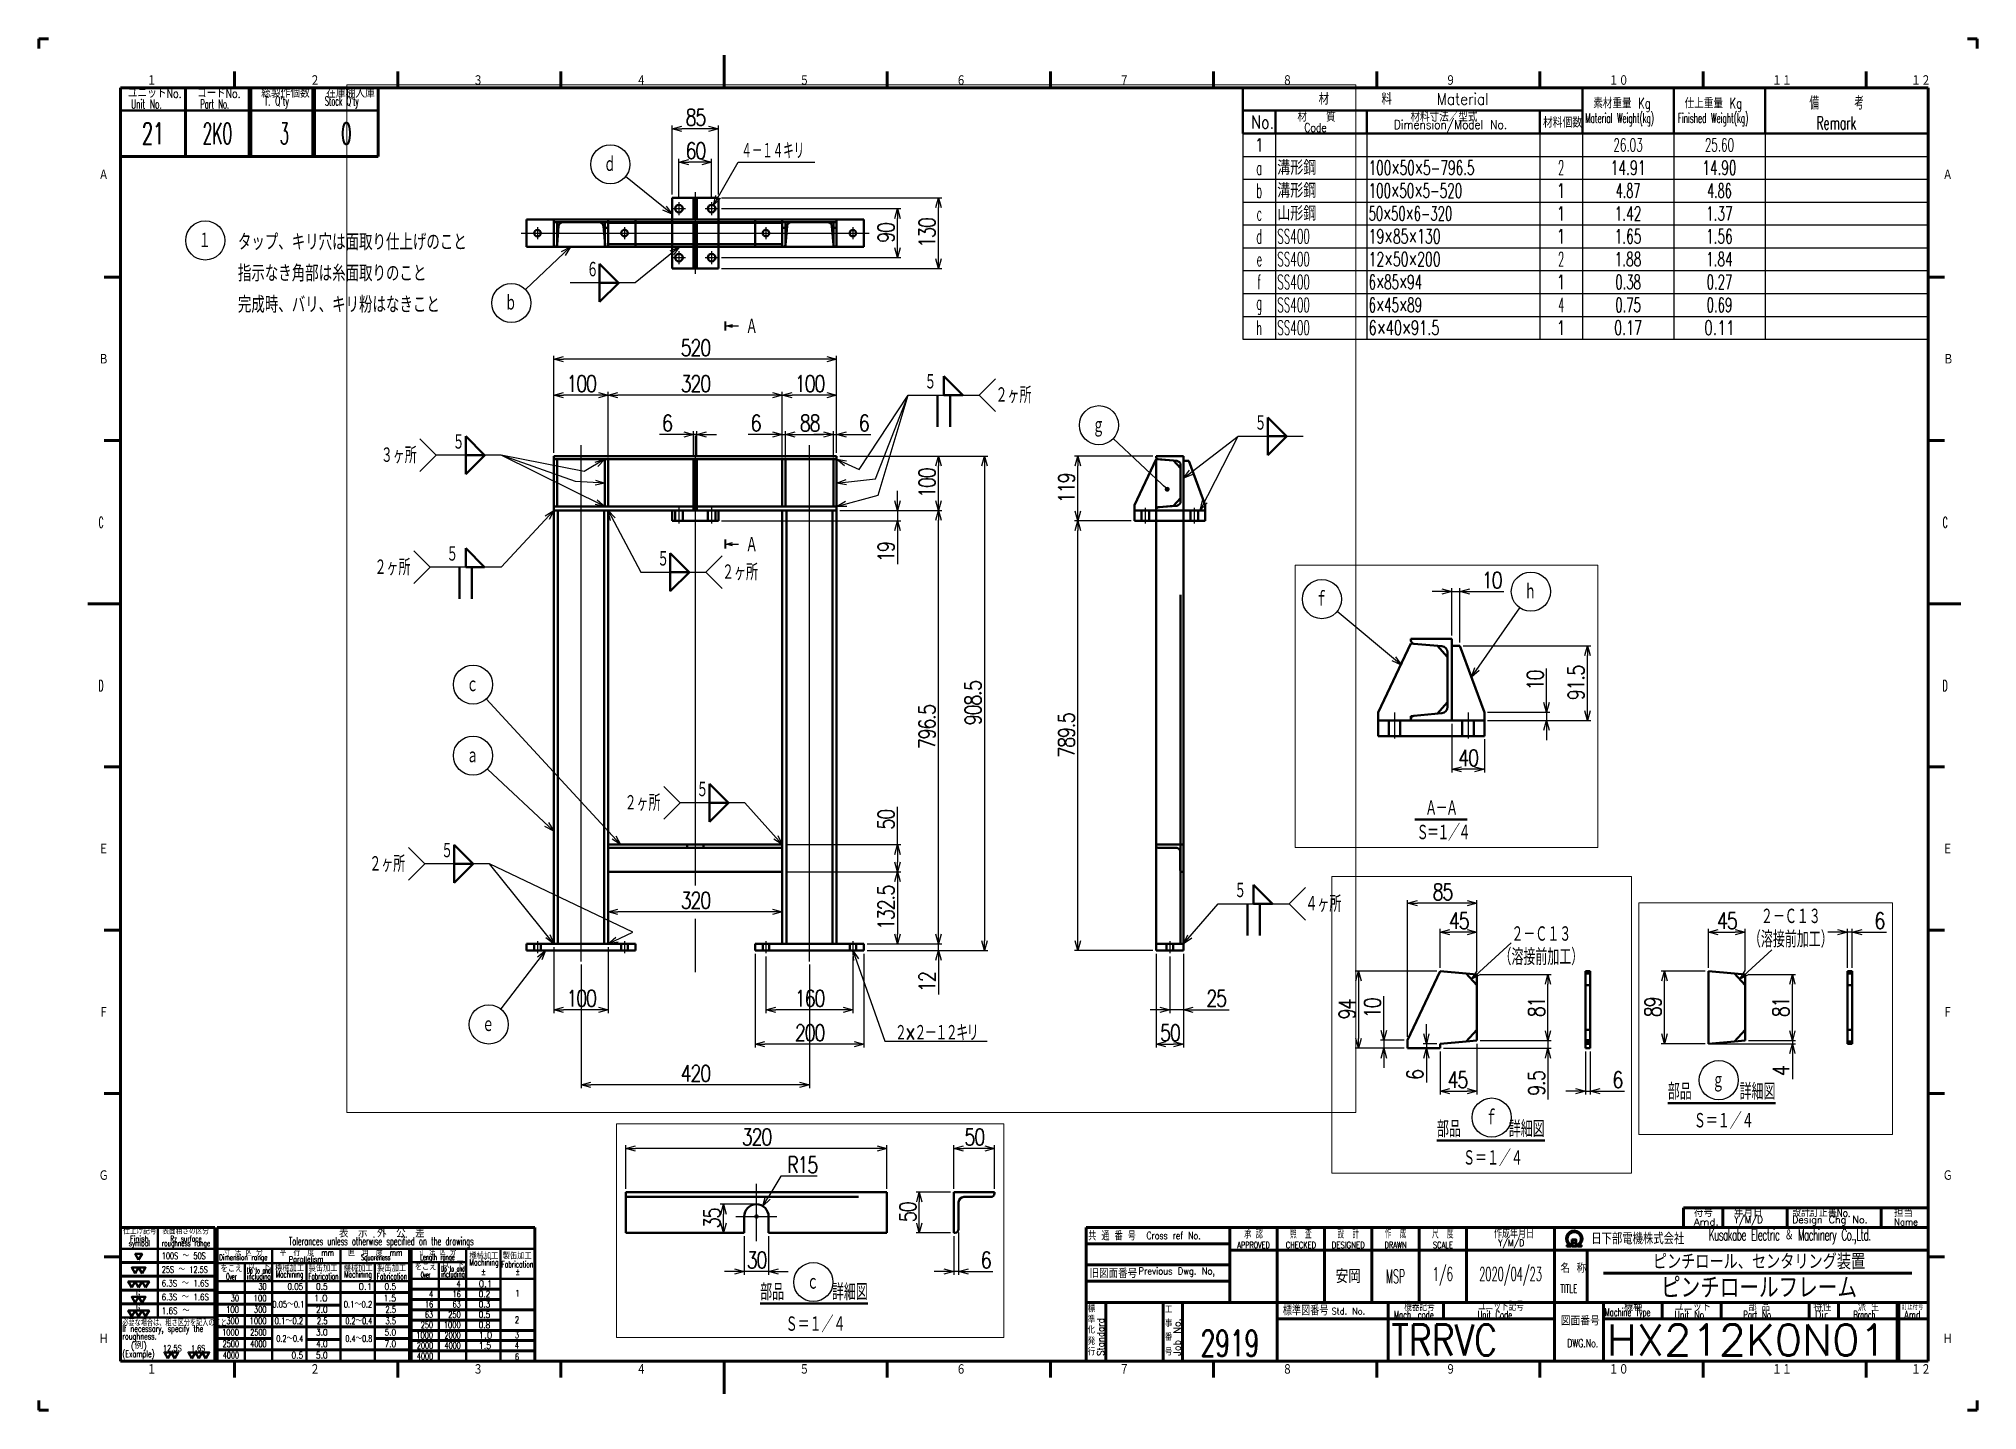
# Paper-space layout 'ICADSX Layout' of a CAD drawing. Header units: millimetres. Extents: x 0 to 594, y 0 to 420.
# The model-space entities are those that its viewports show. They can reach past a viewport. Long polylines and large blocks are cut down to what shows.
import ezdxf

# ---------------------------------------------------------------- set-up
doc = ezdxf.new("R2010")
doc.units = ezdxf.units.MM
doc.header["$LTSCALE"] = 1.40315
doc.linetypes.add('CENTER', pattern=[50.8, 31.75, -6.35, 6.35, -6.35])
doc.linetypes.add('DASHED', pattern=[19.05, 12.7, -6.35])
for name, color, linetype in [('NoLayerName_001', 7, 'Continuous'), ('NoLayerName_002', 7, 'Continuous'), ('NoLayerName_003', 7, 'Continuous')]:
    doc.layers.add(name, color=color, linetype=linetype)
doc.layers.add('VIEWPORTS', color=7, linetype='Continuous', plot=False)
doc.styles.get("Standard").update_dxf_attribs({"font": 'txt', "bigfont": 'extfont2'})
doc.dimstyles.get("Standard").update_dxf_attribs({"dimtxt": 2.5, "dimasz": 2.5, "dimexe": 1.25, "dimexo": 0.625, "dimtad": 1, "dimdec": 3, "dimzin": 0, "dimdsep": 46, "dimtxsty": 'Standard', "dimcen": 2.5, "dimadec": 0, "dimazin": 0, "dimtfac": 0.75, "dimtdec": 3, "dimtmove": 0, "dimatfit": 3, "dimfxl": 1, "dimarcsym": 0})

psp = doc.layouts.new('ICADSX Layout')

# ---------------------------------------------------------------- texts
at = {"layer": 'NoLayerName_001', "color": 2, "lineweight": 25, "ltscale": 0.166667, "char_height": 2.75, "attachment_point": 7}
for s, insert in [('\\A1;\\W0.7710;ユニットNo.', (27.29, 401.92)), ('\\A1;\\W0.7584;コードNo.', (48.52, 401.92)), ('\\A1;\\W0.8333;総製作個数', (68.16, 401.92)), ('\\A1;\\W0.8333;在庫棚入庫', (88.08, 401.92)), ('\\A1;\\W0.6000;Unit No.', (28.29, 398.64)), ('\\A1;\\W0.5455;Part No.', (49.52, 398.64)), ("\\A1;\\W0.6000;T. Q'ty", (69.16, 398.64)), ("\\A1;\\W0.5263;Stock Q'ty", (87.69, 398.64))]:
    psp.add_mtext(s, dxfattribs=dict(at, insert=insert))
at = {"layer": 'NoLayerName_001', "color": 2, "lineweight": 50, "ltscale": 0.166667}
for s, insert, char_height, attachment_point in [('\\A1;\\W0.8333;材\u3000\u3000質', (385.68, 394.59), 3.2, 7), ('\\A1;\\W0.8333;材\u3000\u3000\u3000\u3000\u3000料', (392.18, 399.82), 3.5, 7), ('\\A1;\\W0.8333;材料寸法／型式', (420.33, 394.59), 3.2, 7), ('\\A1;\\W0.8780;Material', (428.34, 399.82), 3.5, 7), ('\\A1;\\W0.7051;素材重量 Kg', (476.35, 397.63), 3.2, 7), ('\\A1;\\W0.7051;仕上重量 Kg', (504.35, 397.63), 3.2, 7), ('\\A1;\\W0.6081;備     考', (542.58, 398.33), 4, 7), ('\\A1;\\W0.8036;No.', (371.5, 392.5), 4, 7), ('\\A1;\\W0.7500;Code', (387.82, 391.45), 2.75, 7), ('\\A1;\\W0.8636;Dimension/Model No.', (415.26, 391.45), 2.75, 7), ('\\A1;\\W0.7500;材料個数', (460.92, 392.79), 3.2, 7), ('\\A1;\\W0.5361;Material Weight(kg)', (473.87, 393.25), 3, 7), ('\\A1;\\W0.5415;Finished Weight(kg)', (502.24, 393.25), 3, 7), ('\\A1;\\W0.6000;Remark', (544.77, 392.25), 4, 7), ('\\A1;\\W0.8333;符号', (507.17, 59.18), 2.5, 7), ('\\A1;\\W0.8750;Y/M/D', (519.49, 56.55), 2.2, 7), ('\\A1;\\W0.8333;年月日', (519.49, 59.18), 2.5, 7), ('\\A1;\\W0.7800;設計訂正書No.', (537.29, 59.18), 2.5, 7), ('\\A1;\\W0.9671;Design Chg No.', (537.29, 56.55), 2.2, 7), ('\\A1;\\W0.8333;担当', (568.5, 59.18), 2.5, 7), ('\\A1;\\W0.8333;仕上げ記号', (30.97, 53.87), 1.75, 8), ('\\A1;\\W0.7714;Finish', (30.82, 51.67), 1.75, 8), ('\\A1;\\W0.8333;表面粗さの区分', (45.03, 53.87), 1.75, 8), ('\\A1;\\W0.8333;表\u3000示\u3000外\u3000公\u3000差', (105.12, 52.88), 2.5, 8), ('\\A1;\\W0.7051;共 通 番 号', (328.88, 53.25), 2.5, 5), ('\\A1;\\W0.7905;Cross ref No.', (347.74, 53.5), 2.2, 5), ('\\A1;\\W0.5147;承 認', (372.25, 54.09), 3, 5), ('\\A1;\\W0.4773;照  査', (386.75, 54.09), 3, 5), ('\\A1;\\W0.4773;設  計', (401.25, 54.09), 3, 5), ('\\A1;\\W0.4773;作  成', (415.75, 54.09), 3, 5), ('\\A1;\\W0.4773;尺  度', (430.25, 54.09), 3, 5), ('\\A1;\\W0.5833;作成年月日', (445.94, 52.59), 3, 7), ('\\A1;\\W0.8233;日下部電機株式会社', (475.72, 50.8), 3.5, 7), ('\\A1;\\W1.0500;Amd.', (507.17, 56.55), 2.2, 7), ('\\A1;\\W0.5647;\\T0.9000;Kusakabe Electric ＆ Machinery Co.,Ltd.', (511.76, 50.8), 3.5, 7), ('\\A1;\\W0.8750;Name', (568.5, 56.55), 2.2, 7), ('\\A1;\\W0.6545;symbol', (30.82, 49.7), 1.75, 8), ('\\A1;\\W0.7340;100S ～ 50S', (37.69, 46.26), 2, 7), ('\\A1;\\W0.6000;roughness range', (45.12, 49.7), 1.75, 8), ('\\A1;\\W0.6000;Rz surface', (45.12, 51.67), 1.75, 8), ('\\A1;\\W0.6037;Dimension range', (62.67, 45.36), 1.75, 8), ('\\A1;\\W0.7051;寸 法 区 分', (62.67, 47.21), 2, 8), ('\\A1;\\W0.7609;平\u3000行\u3000度\u3000mm', (82.11, 47.21), 2, 8), ('\\A1;\\W0.5909;Tolerances unless otherwise specified on the drawings', (104.97, 49.67), 2.5, 8), ('\\A1;\\W0.7609;直\u3000角\u3000度\u3000mm', (103.11, 47.21), 2, 8), ('\\A1;\\W0.5500;Squareness', (103.26, 45.36), 1.75, 8), ('\\A1;\\W0.7051;寸 法 区 分', (122.17, 47.39), 1.9, 8), ('\\A1;\\W0.5000;Length range', (122.17, 45.31), 1.9, 8), ('\\A1;\\W0.8333;機械加工', (136.38, 46.24), 1.9, 8), ('\\A1;\\W0.8333;製缶加工', (146.61, 46.24), 1.9, 8), ('\\A1;\\W0.7200;APPROVED', (372.25, 50.59), 2, 5), ('\\A1;\\W0.7500;CHECKED', (386.75, 50.59), 2, 5), ('\\A1;\\W0.7826;DESIGNED', (401.25, 50.59), 2, 5), ('\\A1;\\W0.7031;DRAWN', (415.75, 50.59), 2, 5), ('\\A1;\\W0.7500;SCALE', (430.25, 50.59), 2, 5), ('\\A1;\\W0.8750;Y/M/D', (447.19, 49.59), 2, 7), ('\\A1;\\W0.7353;25S ～ 12.5S', (37.69, 42.06), 2, 7), ('\\A1;\\W0.8333;をこえ', (59.04, 42.35), 1.9, 8), ('\\A1;\\W0.4500;Over', (59.04, 39.92), 2, 8), ('\\A1;\\W0.5651;including', (67.44, 39.48), 1.8, 8), ('\\A1;\\W0.4500;Up to and', (67.42, 41.3), 1.8, 8), ('\\A1;\\W0.8333;以\u3000下', (67.44, 42.95), 1.9, 8), ('\\A1;\\W0.8333;機械加工', (76.85, 42.42), 1.9, 8), ('\\A1;\\W0.5283;Machining', (76.85, 39.99), 2, 8), ('\\A1;\\W0.6849;Parallelism', (81.93, 45.36), 1.75, 8), ('\\A1;\\W0.5121;Fabrication', (87.22, 39.99), 2, 8), ('\\A1;\\W0.8333;製缶加工', (87.11, 42.42), 1.9, 8), ('\\A1;\\W0.8333;機械加工', (97.85, 42.42), 1.9, 8), ('\\A1;\\W0.5283;Machining', (97.85, 39.99), 2, 8), ('\\A1;\\W0.5121;Fabrication', (108.22, 39.99), 2, 8), ('\\A1;\\W0.8333;製缶加工', (108.11, 42.42), 1.9, 8), ('\\A1;\\W0.8333;をこえ', (118.54, 42.9), 1.9, 8), ('\\A1;\\W0.4500;Over', (118.54, 40.57), 1.8, 8), ('\\A1;\\W0.5651;including', (126.94, 40.13), 1.8, 8), ('\\A1;\\W0.4500;Up to and', (126.92, 41.85), 1.8, 8), ('\\A1;\\W0.8333;以\u3000下', (126.94, 43.5), 1.9, 8), ('\\A1;\\W0.5870;Machining', (136.42, 43.72), 1.9, 8), ('\\A1;\\W0.8333;±', (136.27, 41.46), 1.9, 8), ('\\A1;\\W0.5690;Fabrication', (146.67, 43.72), 1.9, 8), ('\\A1;\\W0.8333;±', (146.77, 41.46), 1.9, 8), ('\\A1;\\W0.8333;旧図面番号', (322, 40.5), 2.5, 7), ('\\A1;\\W0.8407;Previous Dwg. No,', (337.01, 40.8), 2.2, 7), ('\\A1;\\W0.8824;名 称', (466.26, 42.07), 2.5, 7), ('\\A1;\\W0.6000;G', (31.04, 34.89), 1.8, 9), ('\\A1;\\W0.7867;6.3S ～ 1.6S', (37.69, 37.86), 2, 7), ('\\A1;\\W0.7867;6.3S ～ 1.6S', (37.69, 33.66), 2, 7), ('\\A1;\\W0.6545;30', (69.8, 36.85), 2, 9), ('\\A1;\\W0.8000;0.05', (81.02, 36.85), 2, 9), ('\\A1;\\W0.8308;0.5', (88.51, 36.85), 2, 9), ('\\A1;\\W0.9818;0.1', (102.19, 36.85), 2, 9), ('\\A1;\\W0.8308;0.5', (109.51, 36.85), 2, 9), ('\\A1;\\W0.6000;4', (120.85, 34.58), 2, 9), ('\\A1;\\W0.7200;16', (129.3, 34.58), 2, 9), ('\\A1;\\W0.6000;4', (129.3, 37.73), 2, 9), ('\\A1;\\W0.8308;0.2', (134.79, 34.58), 2, 7), ('\\A1;\\W0.9818;0.1', (134.79, 37.73), 2, 7), ('\\A1;\\W0.9000;1', (145.92, 34.81), 2, 7), ('\\A1;\\W0.6429;TITLE', (466.26, 35.99), 2.5, 7), ('\\A1;\\W0.6000;G', (31.04, 30.69), 1.8, 9), ('\\A1;\\W0.8065;1.6S ～ ', (37.69, 29.46), 2, 7), ('\\A1;\\W0.7714;100', (61.35, 29.85), 2, 9), ('\\A1;\\W0.6545;30', (61.35, 33.35), 2, 9), ('\\A1;\\W0.7714;100', (69.8, 33.35), 2, 9), ('\\A1;\\W0.6750;300', (69.8, 29.85), 2, 9), ('\\A1;\\W0.7459;0.05～0.1', (81.36, 31.42), 2, 9), ('\\A1;\\W0.9818;1.0', (88.51, 33.35), 2, 9), ('\\A1;\\W0.8308;2.0', (88.51, 29.85), 2, 9), ('\\A1;\\W0.7692;0.1～0.2', (102.19, 31.42), 2, 9), ('\\A1;\\W0.9000;1.5', (109.51, 33.35), 2, 9), ('\\A1;\\W0.7714;2.5', (109.51, 29.85), 2, 9), ('\\A1;\\W0.7200;16', (120.85, 31.43), 2, 9), ('\\A1;\\W0.6000;63', (120.85, 28.28), 2, 9), ('\\A1;\\W0.6353;250', (129.3, 28.28), 2, 9), ('\\A1;\\W0.6000;63', (129.3, 31.43), 2, 9), ('\\A1;\\W0.8308;0.3', (134.79, 31.43), 2, 7), ('\\A1;\\W0.8308;0.5', (134.79, 28.28), 2, 7), ('\\A1;\\W0.8333;標', (321.39, 30.01), 2, 7), ('\\A1;\\W0.8333;工', (345.06, 29.81), 2, 7), ('\\A1;\\W0.6667;標準図番号', (381.21, 29.02), 3, 7), ('\\A1;\\W0.9000;Std. No.', (396.18, 29.32), 2, 7), ('\\A1;\\W0.6429;Mach. code', (415.24, 28.01), 2.4, 7), ('\\A1;\\W0.6667;機器記号', (418.42, 30.34), 2.5, 7), ('\\A1;\\W0.6480;Unit Code', (440.9, 28.01), 2.4, 7), ('\\A1;\\W0.6667;ユニット記号', (441.06, 30.43), 2.5, 7), ('\\A1;\\W0.6353;Machine Type', (479.83, 28.03), 2.4, 7), ('\\A1;\\W0.8333;機種', (485.76, 30.34), 2.4, 7), ('\\A1;\\W0.8333;ユニット', (501.24, 30.34), 2.4, 7), ('\\A1;\\W0.7200;Unit No.', (501.25, 28.03), 2.4, 7), ('\\A1;\\W0.6545;Part No.', (522.3, 28.03), 2.4, 7), ('\\A1;\\W0.7353;部 品', (523.93, 30.34), 2.4, 7), ('\\A1;\\W0.8333;特性', (543.77, 30.34), 2.4, 7), ('\\A1;\\W0.9000;Dir.', (544.3, 28.03), 2.4, 7), ('\\A1;\\W0.6000;Branch', (556.07, 28.03), 2.4, 7), ('\\A1;\\W0.7353;派 生', (557.43, 30.34), 2.4, 7), ('\\A1;\\W0.5833;訂正符号', (570.94, 30.74), 2, 7), ('\\A1;\\W0.7200;Amd.', (571.67, 28.03), 2.4, 7), ('\\A1;\\W0.7083;必要な場合は、粗さ区分を記入のこと', (25.61, 25.72), 1.9, 7), ('\\A1;\\W0.5851;If necessary, specify the', (25.61, 23.32), 2, 7), ('\\A1;\\W0.7579;1000', (61.35, 22.85), 2, 9), ('\\A1;\\W0.6750;300', (61.35, 26.35), 2, 9), ('\\A1;\\W0.7579;1000', (69.8, 26.35), 2, 9), ('\\A1;\\W0.6545;2500', (69.8, 22.85), 2, 9), ('\\A1;\\W0.7692;0.1～0.2', (81.02, 26.35), 2, 9), ('\\A1;\\W0.8308;3.0', (88.51, 22.85), 2, 9), ('\\A1;\\W0.7714;2.5', (88.51, 26.35), 2, 9), ('\\A1;\\W0.7229;0.2～0.4', (102.19, 26.35), 2, 9), ('\\A1;\\W0.8308;5.0', (109.51, 22.85), 2, 9), ('\\A1;\\W0.7714;3.5', (109.51, 26.35), 2, 9), ('\\A1;\\W0.7579;1000', (120.85, 21.98), 2, 9), ('\\A1;\\W0.6353;250', (120.85, 25.13), 2, 9), ('\\A1;\\W0.7579;1000', (129.3, 25.13), 2, 9), ('\\A1;\\W0.6857;2000', (129.3, 21.98), 2, 9), ('\\A1;\\W0.8308;0.8', (134.79, 25.13), 2, 7), ('\\A1;\\W0.9818;1.0', (134.79, 21.98), 2, 7), ('\\A1;\\W0.6000;2', (145.92, 26.65), 2, 7), ('\\A1;\\W0.6000;3', (145.92, 22.04), 2, 7), ('\\A1;\\W0.8333;化', (321.39, 23.53), 2, 7), ('\\A1;\\W0.8333;準', (321.39, 26.69), 2, 7), ('\\A1;\\W0.8333;事', (345.06, 25.51), 2, 7), ('\\A1;図面番号', (466.36, 25.95), 2.5, 7), ('\\A1;\\W0.5893;roughness.', (25.61, 20.99), 2, 7), ('\\A1;\\W0.6894;(Example)', (25.61, 15.6), 2, 7), ('\\A1;\\W0.9474;(例)', (28.2, 18.08), 2, 7), ('\\A1;\\W0.7500;12.5S', (38.03, 18.1), 1.8, 7), ('\\A1;\\W0.8000;1.6S', (46.68, 18.1), 1.8, 7), ('\\A1;\\W0.6857;4000', (61.35, 15.85), 2, 9), ('\\A1;\\W0.6545;2500', (61.35, 19.35), 2, 9), ('\\A1;\\W0.6857;4000', (69.8, 19.35), 2, 9), ('\\A1;\\W0.7229;0.2～0.4', (81.02, 20.93), 2, 9), ('\\A1;\\W0.8308;0.5', (81.02, 15.85), 2, 9), ('\\A1;\\W0.8308;4.0', (88.51, 19.35), 2, 9), ('\\A1;\\W0.8308;5.0', (88.51, 15.85), 2, 9), ('\\A1;\\W0.7229;0.4～0.8', (102.19, 20.93), 2, 9), ('\\A1;\\W0.8308;7.0', (109.51, 19.35), 2, 9), ('\\A1;\\W0.6857;2000', (120.85, 18.83), 2, 9), ('\\A1;\\W0.6857;4000', (129.3, 18.83), 2, 9), ('\\A1;\\W0.9000;1.5', (134.79, 18.83), 2, 7), ('\\A1;\\W0.6000;4', (145.92, 18.89), 2, 7), ('\\A1;\\W0.8333;行', (321.39, 16.82), 2, 7), ('\\A1;\\W0.8333;発', (321.39, 20.05), 2, 7), ('\\A1;\\W0.8333;番', (345.06, 21.34), 2, 7), ('\\A1;\\W0.8333;号', (345.06, 16.82), 2, 7), ('\\A1;\\W0.7000;DWG.No.', (473.11, 20.54), 2.5, 5), ('\\A1;\\W0.6857;4000', (120.85, 15.58), 2, 9), ('\\A1;\\W0.6000;6', (145.92, 15.39), 2, 7)]:
    psp.add_mtext(s, dxfattribs=dict(at, insert=insert, char_height=char_height, attachment_point=attachment_point))
at = {"layer": 'NoLayerName_001', "color": 2, "lineweight": 50, "ltscale": 0.166667, "char_height": 2.2, "attachment_point": 7, "rotation": 90}
for s, insert in [('\\A1;\\W0.8750;Standard', (326.52, 16.63)), ('\\A1;\\W0.9671;Job No.', (349.91, 16.63))]:
    psp.add_mtext(s, dxfattribs=dict(at, insert=insert))
at = {"layer": 'NoLayerName_002', "color": 2, "lineweight": 100, "ltscale": 0.166667, "char_height": 5, "attachment_point": 7}
for s, insert in [('\\A1;\\W0.7500;タップ、キリ穴は面取り仕上げのこと', (61.02, 355.24)), ('\\A1;\\W0.7500;指示なき角部は糸面取りのこと', (61.02, 345.64)), ('\\A1;\\W0.7500;完成時、バリ、キリ粉はなきこと', (61.02, 336.04))]:
    psp.add_mtext(s, dxfattribs=dict(at, insert=insert))
at = {"layer": 'NoLayerName_003', "color": 7, "lineweight": 100, "ltscale": 0.166667, "char_height": 3.3108, "attachment_point": 7}
for s, insert in [('\\A1;\\W0.8333;１', (33.1, 405.6)), ('\\A1;\\W0.8333;２', (83.1, 405.6)), ('\\A1;\\W0.8333;３', (133.1, 405.6)), ('\\A1;\\W0.8333;４', (183.1, 405.6)), ('\\A1;\\W0.8333;５', (233.1, 405.6)), ('\\A1;\\W0.8333;６', (281.11, 405.6)), ('\\A1;\\W0.8333;７', (331.11, 405.6)), ('\\A1;\\W0.8333;８', (381.11, 405.6)), ('\\A1;\\W0.8333;９', (431.11, 405.6)), ('\\A1;\\W0.8333;１０', (481.11, 405.6)), ('\\A1;\\W0.8333;１１', (531.11, 405.6)), ('\\A1;\\W0.8333;１２', (573.72, 405.6)), ('\\A1;\\W0.8333;Ａ', (18.36, 376.71)), ('\\A1;\\W0.8333;Ａ', (583.43, 376.71)), ('\\A1;\\W0.8333;Ｂ', (18.36, 320.24)), ('\\A1;\\W0.8333;Ｂ', (583.65, 320.24)), ('\\A1;\\W0.5000;C', (18.36, 270.24)), ('\\A1;\\W0.5000;C', (583.43, 270.24)), ('\\A1;\\W0.5000;D', (18.36, 220.24)), ('\\A1;\\W0.5000;D', (583.43, 220.24)), ('\\A1;\\W0.8333;Ｅ', (18.36, 170.24)), ('\\A1;\\W0.8333;Ｅ', (583.43, 170.24)), ('\\A1;\\W0.8333;Ｆ', (18.36, 120.24)), ('\\A1;\\W0.8333;Ｆ', (583.43, 120.24)), ('\\A1;\\W0.8333;Ｇ', (18.36, 70.24)), ('\\A1;\\W0.8333;Ｇ', (583.43, 70.24)), ('\\A1;\\W0.8333;Ｈ', (18.36, 20.24)), ('\\A1;\\W0.8333;Ｈ', (583.43, 20.24)), ('\\A1;\\W0.8333;１', (33.1, 10.87)), ('\\A1;\\W0.8333;２', (83.1, 10.87)), ('\\A1;\\W0.8333;３', (133.1, 10.87)), ('\\A1;\\W0.8333;４', (183.1, 10.87)), ('\\A1;\\W0.8333;５', (233.1, 10.87)), ('\\A1;\\W0.8333;６', (281.11, 10.87)), ('\\A1;\\W0.8333;７', (331.11, 10.87)), ('\\A1;\\W0.8333;８', (381.11, 10.87)), ('\\A1;\\W0.8333;９', (431.11, 10.87)), ('\\A1;\\W0.8333;１０', (481.11, 10.87)), ('\\A1;\\W0.8333;１１', (531.11, 10.87)), ('\\A1;\\W0.8333;１２', (573.72, 10.87))]:
    psp.add_mtext(s, dxfattribs=dict(at, insert=insert))

msp = doc.modelspace()

# ---------------------------------------------------------------- texts
at = {"layer": 'NoLayerName_001', "color": 2, "linetype": 'Continuous', "lineweight": 50, "char_height": 30, "attachment_point": 7}
for s, insert, line_spacing_factor in [('\\W0.6667;\\T1.2500;Ａ', (402.8759, 1131.6504), 0.6), ('\\W0.6667;\\T1.2500;Ａ', (402.8759, 730.7607), 0.6), ('\\A1;\\W0.6667;\\T0.8750;２×２－１２キリ', (677.1792, -166.2149), 0.72)]:
    msp.add_mtext(s, dxfattribs=dict(at, insert=insert, line_spacing_factor=line_spacing_factor))
at = {"layer": 'NoLayerName_001', "color": 2, "lineweight": 50, "char_height": 20}
for s, insert, attachment_point in [('\\A1;\\W0.6667;\\L部品\u3000\u3000\u3000\u3000詳細図\\l', (2825.0245, -2251.4472), 4), ('\\A1;\\W0.6667;\\L部品\u3000\u3000\u3000\u3000詳細図\\l', (1396.2982, -2276.0054), 4), ('\\A1;\\W0.6667;Ｓ＝１／４', (2856.2466, -2290.902), 4), ('\\A1;\\W0.6667;Ｓ＝１／４', (1428.2982, -2311.8145), 4), ('\\A1;\\W0.6667;\\T0.8750;\\L\u3000Ａ－Ａ\u3000\\l', (798.9424, -2350.8731), 7), ('\\A1;\\W0.6667;\\L部品\u3000\u3000\u3000\u3000詳細図\\l', (2080.6423, -2352.0449), 4), ('\\A1;\\W0.6667;\\T0.8750;Ｓ＝１／４', (801.2467, -2380.8731), 7), ('\\A1;\\W0.6667;Ｓ＝１／４', (2112.6423, -2387.5884), 4)]:
    msp.add_mtext(s, dxfattribs=dict(at, insert=insert, attachment_point=attachment_point))

# ---------------------------------------------------------------- blocks, each defined once
blk = doc.blocks.new('JZB_0001')
at = {"layer": 'NoLayerName_001', "color": 2, "lineweight": 50, "attachment_point": 5}
for s, insert, char_height in [('\\A1;\\W0.8333;ピンチロール、センタリング装置', (171.73, 29), 4.73), ('\\A1;\\W0.8333;安岡', (45.85, 24.5), 4.18), ('\\A1;\\W0.5000;MSP', (60.35, 24.5), 4.18), ('\\A1;\\W0.5625;1/6', (74.85, 24.5), 4.18), ('\\A1;\\W0.5263;2020/04/23', (95.6, 24.5), 4.18), ('\\A1;\\W0.8333;ピンチロールフレーム', (171.73, 21), 6.55)]:
    blk.add_mtext(s, dxfattribs=dict(at, insert=insert, char_height=char_height))
at = {"layer": 'NoLayerName_001', "color": 7, "lineweight": 50}
for s, insert, char_height, attachment_point in [('\\A1;\\W0.6545;2919', (9.6, 0), 8, 8), ('\\A1;\\W0.8203;TRRVC', (59.1, 5), 9.5, 4), ('\\A1;\\W1.0278;HX212K0N01', (125.1, 5), 9.5, 4)]:
    blk.add_mtext(s, dxfattribs=dict(at, insert=insert, char_height=char_height, attachment_point=attachment_point))
blk = doc.blocks.new('JZB_0002')
at = {"layer": 'NoLayerName_001', "color": 2, "lineweight": 50, "char_height": 6.55, "attachment_point": 5}
for s, insert in [('\\A1;\\W0.6000;21', (3.27, 3.27)), ('\\A1;\\W0.5294;2K0', (23.02, 3.27)), ('\\A1;\\W0.5000;3', (43.52, 3.27)), ('\\A1;\\W0.6000;0', (62.52, 3.27))]:
    blk.add_mtext(s, dxfattribs=dict(at, insert=insert))
blk = doc.blocks.new('JZB_0003')
at = {"layer": 'NoLayerName_001', "color": 21, "linetype": 'Continuous', "lineweight": 25}
for p, q in [((0, 7), (0, 0)), ((10, 7), (10, 0)), ((38, 7), (38, 0)), ((91, 7), (91, 0)), ((104, 7), (104, 0)), ((132, 7), (132, 0)), ((160, 7), (160, 0)), ((0, 0), (10, 0)), ((10, 0), (38, 0)), ((38, 0), (91, 0)), ((91, 0), (104, 0)), ((104, 0), (132, 0)), ((132, 0), (160, 0)), ((160, 0), (210, 0))]:
    blk.add_line(p, q, dxfattribs=at)
at = {"layer": 'NoLayerName_001', "color": 2, "lineweight": 50, "char_height": 4, "attachment_point": 5}
for s, insert in [('\\A1;\\W0.7500;1', (5, 3.5)), ('\\A1;\\W0.5806;26.03 ', (118, 3.5)), ('\\A1;\\W0.5806;25.60 ', (146, 3.5))]:
    blk.add_mtext(s, dxfattribs=dict(at, insert=insert))
blk = doc.blocks.new('JZB_0004')
at = {"layer": 'NoLayerName_001', "color": 21, "linetype": 'Continuous', "lineweight": 25}
for p, q in [((0, 7), (0, 0)), ((10, 7), (10, 0)), ((38, 7), (38, 0)), ((91, 7), (91, 0)), ((104, 7), (104, 0)), ((132, 7), (132, 0)), ((160, 7), (160, 0)), ((0, 0), (10, 0)), ((10, 0), (38, 0)), ((38, 0), (91, 0)), ((91, 0), (104, 0)), ((104, 0), (132, 0)), ((132, 0), (160, 0)), ((160, 0), (210, 0))]:
    blk.add_line(p, q, dxfattribs=at)
at = {"layer": 'NoLayerName_001', "color": 2, "lineweight": 50, "char_height": 4.36}
for s, insert, attachment_point in [('\\A1;\\W0.8333;溝形鋼', (10.5, 3.5), 4), ('\\A1;\\W0.5000;a', (5, 3.5), 5), ('\\A1;\\W0.6202;100×50×5-796.5', (38.5, 3.5), 4), ('\\A1;\\W0.5000;2', (97.5, 3.5), 5), ('\\A1;\\W0.6429;14.91 ', (118, 3.5), 5), ('\\A1;\\W0.6207;14.90 ', (146, 3.5), 5)]:
    blk.add_mtext(s, dxfattribs=dict(at, insert=insert, attachment_point=attachment_point))
blk = doc.blocks.new('JZB_0005')
at = {"layer": 'NoLayerName_001', "color": 21, "linetype": 'Continuous', "lineweight": 25}
for p, q in [((0, 7), (0, 0)), ((10, 7), (10, 0)), ((38, 7), (38, 0)), ((91, 7), (91, 0)), ((104, 7), (104, 0)), ((132, 7), (132, 0)), ((160, 7), (160, 0)), ((0, 0), (10, 0)), ((10, 0), (38, 0)), ((38, 0), (91, 0)), ((91, 0), (104, 0)), ((104, 0), (132, 0)), ((132, 0), (160, 0)), ((160, 0), (210, 0))]:
    blk.add_line(p, q, dxfattribs=at)
at = {"layer": 'NoLayerName_001', "color": 2, "lineweight": 50, "char_height": 4.36}
for s, insert, attachment_point in [('\\A1;\\W0.8333;溝形鋼', (10.5, 3.5), 4), ('\\A1;\\W0.5000;b', (5, 3.5), 5), ('\\A1;\\W0.6140;100×50×5-520', (38.5, 3.5), 4), ('\\A1;\\W0.7500;1', (97.5, 3.5), 5), ('\\A1;\\W0.5769;4.87 ', (118, 3.5), 5), ('\\A1;\\W0.5769;4.86 ', (146, 3.5), 5)]:
    blk.add_mtext(s, dxfattribs=dict(at, insert=insert, attachment_point=attachment_point))
blk = doc.blocks.new('JZB_0006')
at = {"layer": 'NoLayerName_001', "color": 21, "linetype": 'Continuous', "lineweight": 25}
for p, q in [((0, 7), (0, 0)), ((10, 7), (10, 0)), ((38, 7), (38, 0)), ((91, 7), (91, 0)), ((104, 7), (104, 0)), ((132, 7), (132, 0)), ((160, 7), (160, 0)), ((0, 0), (10, 0)), ((10, 0), (38, 0)), ((38, 0), (91, 0)), ((91, 0), (104, 0)), ((104, 0), (132, 0)), ((132, 0), (160, 0)), ((160, 0), (210, 0))]:
    blk.add_line(p, q, dxfattribs=at)
at = {"layer": 'NoLayerName_001', "color": 2, "lineweight": 50, "char_height": 4.36}
for s, insert, attachment_point in [('\\A1;\\W0.8333;山形鋼', (10.5, 3.5), 4), ('\\A1;\\W0.5000;c', (5, 3.5), 5), ('\\A1;\\W0.5963;50×50×6-320', (38.5, 3.5), 4), ('\\A1;\\W0.7500;1', (97.5, 3.5), 5), ('\\A1;\\W0.6250;1.42 ', (118, 3.5), 5), ('\\A1;\\W0.6250;1.37 ', (146, 3.5), 5)]:
    blk.add_mtext(s, dxfattribs=dict(at, insert=insert, attachment_point=attachment_point))
blk = doc.blocks.new('JZB_0007')
at = {"layer": 'NoLayerName_001', "color": 21, "linetype": 'Continuous', "lineweight": 25}
for p, q in [((0, 7), (0, 0)), ((10, 7), (10, 0)), ((38, 7), (38, 0)), ((91, 7), (91, 0)), ((104, 7), (104, 0)), ((132, 7), (132, 0)), ((160, 7), (160, 0)), ((0, 0), (10, 0)), ((10, 0), (38, 0)), ((38, 0), (91, 0)), ((91, 0), (104, 0)), ((104, 0), (132, 0)), ((132, 0), (160, 0)), ((160, 0), (210, 0))]:
    blk.add_line(p, q, dxfattribs=at)
at = {"layer": 'NoLayerName_001', "color": 2, "lineweight": 50, "char_height": 4.36}
for s, insert, attachment_point in [('\\A1;\\W0.5000;d', (5, 3.5), 5), ('\\A1;\\W0.5357;SS400', (10.5, 3.5), 4), ('\\A1;\\W0.6420;19×85×130', (38.5, 3.5), 4), ('\\A1;\\W0.7500;1', (97.5, 3.5), 5), ('\\A1;\\W0.6250;1.65 ', (118, 3.5), 5), ('\\A1;\\W0.6250;1.56 ', (146, 3.5), 5)]:
    blk.add_mtext(s, dxfattribs=dict(at, insert=insert, attachment_point=attachment_point))
blk = doc.blocks.new('JZB_0008')
at = {"layer": 'NoLayerName_001', "color": 21, "linetype": 'Continuous', "lineweight": 25}
for p, q in [((0, 7), (0, 0)), ((10, 7), (10, 0)), ((38, 7), (38, 0)), ((91, 7), (91, 0)), ((104, 7), (104, 0)), ((132, 7), (132, 0)), ((160, 7), (160, 0)), ((0, 0), (10, 0)), ((10, 0), (38, 0)), ((38, 0), (91, 0)), ((91, 0), (104, 0)), ((104, 0), (132, 0)), ((132, 0), (160, 0)), ((160, 0), (210, 0))]:
    blk.add_line(p, q, dxfattribs=at)
at = {"layer": 'NoLayerName_001', "color": 2, "lineweight": 50, "char_height": 4.36}
for s, insert, attachment_point in [('\\A1;\\W0.5000;e', (5, 3.5), 5), ('\\A1;\\W0.5357;SS400', (10.5, 3.5), 4), ('\\A1;\\W0.6420;12×50×200', (38.5, 3.5), 4), ('\\A1;\\W0.5000;2', (97.5, 3.5), 5), ('\\A1;\\W0.6250;1.88 ', (118, 3.5), 5), ('\\A1;\\W0.6250;1.84 ', (146, 3.5), 5)]:
    blk.add_mtext(s, dxfattribs=dict(at, insert=insert, attachment_point=attachment_point))
blk = doc.blocks.new('JZB_0009')
at = {"layer": 'NoLayerName_001', "color": 21, "linetype": 'Continuous', "lineweight": 25}
for p, q in [((0, 7), (0, 0)), ((10, 7), (10, 0)), ((38, 7), (38, 0)), ((91, 7), (91, 0)), ((104, 7), (104, 0)), ((132, 7), (132, 0)), ((160, 7), (160, 0)), ((0, 0), (10, 0)), ((10, 0), (38, 0)), ((38, 0), (91, 0)), ((91, 0), (104, 0)), ((104, 0), (132, 0)), ((132, 0), (160, 0)), ((160, 0), (210, 0))]:
    blk.add_line(p, q, dxfattribs=at)
at = {"layer": 'NoLayerName_001', "color": 2, "lineweight": 50, "char_height": 4.36}
for s, insert, attachment_point in [('\\A1;\\W0.5000;f', (5, 3.5), 5), ('\\A1;\\W0.5357;SS400', (10.5, 3.5), 4), ('\\A1;\\W0.6081;6×85×94', (38.5, 3.5), 4), ('\\A1;\\W0.7500;1', (97.5, 3.5), 5), ('\\A1;\\W0.6000;0.38 ', (118, 3.5), 5), ('\\A1;\\W0.6000;0.27 ', (146, 3.5), 5)]:
    blk.add_mtext(s, dxfattribs=dict(at, insert=insert, attachment_point=attachment_point))
blk = doc.blocks.new('JZB_0010')
at = {"layer": 'NoLayerName_001', "color": 21, "linetype": 'Continuous', "lineweight": 25}
for p, q in [((0, 7), (0, 0)), ((10, 7), (10, 0)), ((38, 7), (38, 0)), ((91, 7), (91, 0)), ((104, 7), (104, 0)), ((132, 7), (132, 0)), ((160, 7), (160, 0)), ((0, 0), (10, 0)), ((10, 0), (38, 0)), ((38, 0), (91, 0)), ((91, 0), (104, 0)), ((104, 0), (132, 0)), ((132, 0), (160, 0)), ((160, 0), (210, 0))]:
    blk.add_line(p, q, dxfattribs=at)
at = {"layer": 'NoLayerName_001', "color": 2, "lineweight": 50, "char_height": 4.36}
for s, insert, attachment_point in [('\\A1;\\W0.5000;g', (5, 3.5), 5), ('\\A1;\\W0.5357;SS400', (10.5, 3.5), 4), ('\\A1;\\W0.6081;6×45×89', (38.5, 3.5), 4), ('\\A1;\\W0.5000;4', (97.5, 3.5), 5), ('\\A1;\\W0.6000;0.75 ', (118, 3.5), 5), ('\\A1;\\W0.6000;0.69 ', (146, 3.5), 5)]:
    blk.add_mtext(s, dxfattribs=dict(at, insert=insert, attachment_point=attachment_point))
blk = doc.blocks.new('JZB_0011')
at = {"layer": 'NoLayerName_001', "color": 21, "linetype": 'Continuous', "lineweight": 25}
for p, q in [((0, 7), (0, 0)), ((10, 7), (10, 0)), ((38, 7), (38, 0)), ((91, 7), (91, 0)), ((104, 7), (104, 0)), ((132, 7), (132, 0)), ((160, 7), (160, 0)), ((0, 0), (10, 0)), ((10, 0), (38, 0)), ((38, 0), (91, 0)), ((91, 0), (104, 0)), ((104, 0), (132, 0)), ((132, 0), (160, 0)), ((160, 0), (210, 0))]:
    blk.add_line(p, q, dxfattribs=at)
at = {"layer": 'NoLayerName_001', "color": 2, "lineweight": 50, "char_height": 4.36}
for s, insert, attachment_point in [('\\A1;\\W0.5000;h', (5, 3.5), 5), ('\\A1;\\W0.5357;SS400', (10.5, 3.5), 4), ('\\A1;\\W0.6680;6×40×91.5', (38.5, 3.5), 4), ('\\A1;\\W0.7500;1', (97.5, 3.5), 5), ('\\A1;\\W0.6522;0.17 ', (118, 3.5), 5), ('\\A1;\\W0.7143;0.11 ', (146, 3.5), 5)]:
    blk.add_mtext(s, dxfattribs=dict(at, insert=insert, attachment_point=attachment_point))
blk = doc.blocks.new('DIM_0001')
at = {"layer": 'NoLayerName_001', "color": 3, "linetype": 'Continuous', "lineweight": 25}
blk.add_circle((6, 6), 6, dxfattribs=at)
at = {"layer": 'NoLayerName_001', "color": 2, "linetype": 'Continuous', "lineweight": 50, "width": 0.666667}
blk.add_text('１', height=5, dxfattribs=at).set_placement((4, 3.5))
blk = doc.blocks.new('_OPEN30')
at = {"color": 0, "linetype": 'ByBlock', "lineweight": -2}
for p, q in [((-1, 0.267949), (0, 0)), ((0, 0), (-1, -0.267949)), ((0, 0), (-1, 0))]:
    blk.add_line(p, q, dxfattribs=at)
blk = doc.blocks.new('*D118')
at = {"layer": 'Defpoints', "color": 0}
for p in [(50, 1086.5), (50, 908.5), (570, 908.5)]:
    blk.add_point(p, dxfattribs=at)
at = {"layer": 'NoLayerName_001', "color": 0, "linetype": 'Continuous', "lineweight": 25}
for p, q in [((50, 914.5), (50, 1092.5)), ((552, 1086.5), (68, 1086.5)), ((570, 914.5), (570, 1092.5))]:
    blk.add_line(p, q, dxfattribs=at)
at = {"layer": 'NoLayerName_001', "color": 0, "lineweight": 25, "xscale": 18, "yscale": 18, "zscale": 18, "rotation": 180}
blk.add_blockref('_OPEN30', (50, 1086.5), dxfattribs=at)
at = {"layer": 'NoLayerName_001', "color": 0, "lineweight": 25, "xscale": 18, "yscale": 18, "zscale": 18}
blk.add_blockref('_OPEN30', (570, 1086.5), dxfattribs=at)
at = {"layer": 'NoLayerName_001', "color": 2, "lineweight": 50, "insert": (310, 1107.5), "char_height": 30, "attachment_point": 5}
blk.add_mtext('\\W0.8000;\\T0.8750;520', dxfattribs=at)
blk = doc.blocks.new('*D119')
at = {"layer": 'Defpoints', "color": 0}
for p in [(50, 1020.6), (50, 908.5), (150, 900)]:
    blk.add_point(p, dxfattribs=at)
at = {"layer": 'NoLayerName_001', "color": 0, "linetype": 'Continuous', "lineweight": 25}
for p, q in [((50, 914.5), (50, 1026.6)), ((150, 906), (150, 1026.6)), ((132, 1020.6), (68, 1020.6))]:
    blk.add_line(p, q, dxfattribs=at)
at = {"layer": 'NoLayerName_001', "color": 0, "lineweight": 25, "xscale": 18, "yscale": 18, "zscale": 18, "rotation": 180}
blk.add_blockref('_OPEN30', (50, 1020.6), dxfattribs=at)
at = {"layer": 'NoLayerName_001', "color": 0, "lineweight": 25, "xscale": 18, "yscale": 18, "zscale": 18}
blk.add_blockref('_OPEN30', (150, 1020.6), dxfattribs=at)
at = {"layer": 'NoLayerName_001', "color": 2, "lineweight": 50, "insert": (100, 1041.6), "char_height": 30, "attachment_point": 5}
blk.add_mtext('\\W0.8000;\\T0.8750;100', dxfattribs=at)
blk = doc.blocks.new('*D120')
at = {"layer": 'Defpoints', "color": 0}
for p in [(150, 1020.6), (150, 902.6), (470, 900)]:
    blk.add_point(p, dxfattribs=at)
at = {"layer": 'NoLayerName_001', "color": 0, "linetype": 'Continuous', "lineweight": 25}
for p, q in [((150, 908.6), (150, 1026.6)), ((470, 906), (470, 1026.6)), ((452, 1020.6), (168, 1020.6))]:
    blk.add_line(p, q, dxfattribs=at)
at = {"layer": 'NoLayerName_001', "color": 0, "lineweight": 25, "xscale": 18, "yscale": 18, "zscale": 18, "rotation": 180}
blk.add_blockref('_OPEN30', (150, 1020.6), dxfattribs=at)
at = {"layer": 'NoLayerName_001', "color": 0, "lineweight": 25, "xscale": 18, "yscale": 18, "zscale": 18}
blk.add_blockref('_OPEN30', (470, 1020.6), dxfattribs=at)
at = {"layer": 'NoLayerName_001', "color": 2, "lineweight": 50, "insert": (310, 1041.6), "char_height": 30, "attachment_point": 5}
blk.add_mtext('\\W0.8000;\\T0.8750;320', dxfattribs=at)
blk = doc.blocks.new('*D121')
at = {"layer": 'Defpoints', "color": 0}
for p in [(470, 1020.6), (570, 908.5), (470, 902.6)]:
    blk.add_point(p, dxfattribs=at)
at = {"layer": 'NoLayerName_001', "color": 0, "linetype": 'Continuous', "lineweight": 25}
for p, q in [((470, 908.6), (470, 1026.6)), ((570, 914.5), (570, 1026.6)), ((552, 1020.6), (488, 1020.6))]:
    blk.add_line(p, q, dxfattribs=at)
at = {"layer": 'NoLayerName_001', "color": 0, "lineweight": 25, "xscale": 18, "yscale": 18, "zscale": 18, "rotation": 180}
blk.add_blockref('_OPEN30', (470, 1020.6), dxfattribs=at)
at = {"layer": 'NoLayerName_001', "color": 0, "lineweight": 25, "xscale": 18, "yscale": 18, "zscale": 18}
blk.add_blockref('_OPEN30', (570, 1020.6), dxfattribs=at)
at = {"layer": 'NoLayerName_001', "color": 2, "lineweight": 50, "insert": (520, 1041.6), "char_height": 30, "attachment_point": 5}
blk.add_mtext('\\W0.8000;\\T0.8750;100', dxfattribs=at)
blk = doc.blocks.new('*D122')
at = {"layer": 'Defpoints', "color": 0}
for p in [(564, 948), (476, 900), (564, 902.6)]:
    blk.add_point(p, dxfattribs=at)
at = {"layer": 'NoLayerName_001', "color": 0, "linetype": 'Continuous', "lineweight": 25}
for p, q in [((476, 906), (476, 954)), ((564, 908.6), (564, 954)), ((494, 948), (546, 948))]:
    blk.add_line(p, q, dxfattribs=at)
at = {"layer": 'NoLayerName_001', "color": 0, "lineweight": 25, "xscale": 18, "yscale": 18, "zscale": 18, "rotation": 180}
blk.add_blockref('_OPEN30', (476, 948), dxfattribs=at)
at = {"layer": 'NoLayerName_001', "color": 0, "lineweight": 25, "xscale": 18, "yscale": 18, "zscale": 18}
blk.add_blockref('_OPEN30', (564, 948), dxfattribs=at)
at = {"layer": 'NoLayerName_001', "color": 2, "lineweight": 50, "insert": (520, 969), "char_height": 30, "attachment_point": 5}
blk.add_mtext('\\W0.8000;\\T0.8750;88', dxfattribs=at)
blk = doc.blocks.new('*D123')
at = {"layer": 'Defpoints', "color": 0}
for p in [(476, 948), (470, 902.6), (476, 902.6)]:
    blk.add_point(p, dxfattribs=at)
at = {"layer": 'NoLayerName_001', "color": 0, "linetype": 'Continuous', "lineweight": 25}
for p, q in [((470, 908.6), (470, 954)), ((476, 908.6), (476, 954)), ((470, 948), (407.1, 948)), ((452, 948), (434, 948)), ((470, 948), (476, 948)), ((494, 948), (512, 948))]:
    blk.add_line(p, q, dxfattribs=at)
at = {"layer": 'NoLayerName_001', "color": 0, "lineweight": 25, "xscale": 18, "yscale": 18, "zscale": 18}
blk.add_blockref('_OPEN30', (470, 948), dxfattribs=at)
at = {"layer": 'NoLayerName_001', "color": 0, "lineweight": 25, "xscale": 18, "yscale": 18, "zscale": 18, "rotation": 180}
blk.add_blockref('_OPEN30', (476, 948), dxfattribs=at)
at = {"layer": 'NoLayerName_001', "color": 2, "lineweight": 50, "insert": (420.6, 969), "char_height": 30, "attachment_point": 5}
blk.add_mtext('\\W0.8000;\\T0.8750;6', dxfattribs=at)
blk = doc.blocks.new('*D124')
at = {"layer": 'Defpoints', "color": 0}
for p in [(307, 948), (307, 902.6), (313, 902.6)]:
    blk.add_point(p, dxfattribs=at)
at = {"layer": 'NoLayerName_001', "color": 0, "linetype": 'Continuous', "lineweight": 25}
for p, q in [((307, 908.6), (307, 954)), ((313, 908.6), (313, 954)), ((307, 948), (244.1, 948)), ((289, 948), (271, 948)), ((313, 948), (307, 948)), ((331, 948), (349, 948))]:
    blk.add_line(p, q, dxfattribs=at)
at = {"layer": 'NoLayerName_001', "color": 0, "lineweight": 25, "xscale": 18, "yscale": 18, "zscale": 18}
blk.add_blockref('_OPEN30', (307, 948), dxfattribs=at)
at = {"layer": 'NoLayerName_001', "color": 0, "lineweight": 25, "xscale": 18, "yscale": 18, "zscale": 18, "rotation": 180}
blk.add_blockref('_OPEN30', (313, 948), dxfattribs=at)
at = {"layer": 'NoLayerName_001', "color": 2, "lineweight": 50, "insert": (257.6, 969), "char_height": 30, "attachment_point": 5}
blk.add_mtext('\\W0.8000;\\T0.8750;6', dxfattribs=at)
blk = doc.blocks.new('*D125')
at = {"layer": 'Defpoints', "color": 0}
for p in [(570, 948), (570, 908.5), (564, 900)]:
    blk.add_point(p, dxfattribs=at)
at = {"layer": 'NoLayerName_001', "color": 0, "linetype": 'Continuous', "lineweight": 25}
for p, q in [((564, 906), (564, 954)), ((570, 914.5), (570, 954)), ((546, 948), (528, 948)), ((564, 948), (570, 948)), ((570, 948), (632.9, 948)), ((588, 948), (606, 948))]:
    blk.add_line(p, q, dxfattribs=at)
at = {"layer": 'NoLayerName_001', "color": 0, "lineweight": 25, "xscale": 18, "yscale": 18, "zscale": 18}
blk.add_blockref('_OPEN30', (564, 948), dxfattribs=at)
at = {"layer": 'NoLayerName_001', "color": 0, "lineweight": 25, "xscale": 18, "yscale": 18, "zscale": 18, "rotation": 180}
blk.add_blockref('_OPEN30', (570, 948), dxfattribs=at)
at = {"layer": 'NoLayerName_001', "color": 2, "lineweight": 50, "insert": (619.4, 969), "char_height": 30, "attachment_point": 5}
blk.add_mtext('\\W0.8000;\\T0.8750;6', dxfattribs=at)
blk = doc.blocks.new('*D126')
at = {"layer": 'Defpoints', "color": 0}
for p in [(570, 908.5), (757.3, 908.5), (570, 808.5)]:
    blk.add_point(p, dxfattribs=at)
at = {"layer": 'NoLayerName_001', "color": 0, "linetype": 'Continuous', "lineweight": 25}
for p, q in [((576, 908.5), (763.3, 908.5)), ((757.3, 826.5), (757.3, 890.5)), ((576, 808.5), (763.3, 808.5))]:
    blk.add_line(p, q, dxfattribs=at)
at = {"layer": 'NoLayerName_001', "color": 0, "lineweight": 25, "xscale": 18, "yscale": 18, "zscale": 18}
for p, rotation in [((757.3, 908.5), 90), ((757.3, 808.5), 270)]:
    blk.add_blockref('_OPEN30', p, dxfattribs=dict(at, rotation=rotation))
at = {"layer": 'NoLayerName_001', "color": 2, "lineweight": 50, "insert": (736.3, 858.5), "char_height": 30, "attachment_point": 5, "rotation": 90}
blk.add_mtext('\\W0.8000;\\T0.8750;100', dxfattribs=at)
blk = doc.blocks.new('*D127')
at = {"layer": 'Defpoints', "color": 0}
for p in [(570, 908.5), (620, 0), (841.8, 0)]:
    blk.add_point(p, dxfattribs=at)
at = {"layer": 'NoLayerName_001', "color": 0, "linetype": 'Continuous', "lineweight": 25}
for p, q in [((576, 908.5), (847.8, 908.5)), ((841.8, 890.5), (841.8, 18)), ((626, 0), (847.8, 0))]:
    blk.add_line(p, q, dxfattribs=at)
at = {"layer": 'NoLayerName_001', "color": 0, "lineweight": 25, "xscale": 18, "yscale": 18, "zscale": 18}
for p, rotation in [((841.8, 908.5), 90), ((841.8, 0), 270)]:
    blk.add_blockref('_OPEN30', p, dxfattribs=dict(at, rotation=rotation))
at = {"layer": 'NoLayerName_001', "color": 2, "lineweight": 50, "insert": (820.8, 454.2), "char_height": 30, "attachment_point": 5, "rotation": 90}
blk.add_mtext('\\W0.8000;\\T0.8750;908.5', dxfattribs=at)
blk = doc.blocks.new('*D128')
at = {"layer": 'Defpoints', "color": 0}
for p in [(570, 808.5), (757.3, 808.5), (620, 12)]:
    blk.add_point(p, dxfattribs=at)
at = {"layer": 'NoLayerName_001', "color": 0, "linetype": 'Continuous', "lineweight": 25}
for p, q in [((576, 808.5), (763.3, 808.5)), ((757.3, 30), (757.3, 790.5)), ((626, 12), (763.3, 12))]:
    blk.add_line(p, q, dxfattribs=at)
at = {"layer": 'NoLayerName_001', "color": 0, "lineweight": 25, "xscale": 18, "yscale": 18, "zscale": 18}
for p, rotation in [((757.3, 808.5), 90), ((757.3, 12), 270)]:
    blk.add_blockref('_OPEN30', p, dxfattribs=dict(at, rotation=rotation))
at = {"layer": 'NoLayerName_001', "color": 2, "lineweight": 50, "insert": (736.3, 410.2), "char_height": 30, "attachment_point": 5, "rotation": 90}
blk.add_mtext('\\W0.8000;\\T0.8750;796.5', dxfattribs=at)
blk = doc.blocks.new('*D129')
at = {"layer": 'Defpoints', "color": 0}
for p in [(470, 194.5), (470, 144.5), (681.9, 144.5)]:
    blk.add_point(p, dxfattribs=at)
at = {"layer": 'NoLayerName_001', "color": 0, "linetype": 'Continuous', "lineweight": 25}
for p, q in [((681.9, 194.5), (681.9, 264)), ((476, 194.5), (687.9, 194.5)), ((681.9, 176.5), (681.9, 162.5)), ((476, 144.5), (687.9, 144.5))]:
    blk.add_line(p, q, dxfattribs=at)
at = {"layer": 'NoLayerName_001', "color": 0, "lineweight": 25, "xscale": 18, "yscale": 18, "zscale": 18}
for p, rotation in [((681.9, 194.5), 90), ((681.9, 144.5), 270)]:
    blk.add_blockref('_OPEN30', p, dxfattribs=dict(at, rotation=rotation))
at = {"layer": 'NoLayerName_001', "color": 2, "lineweight": 50, "insert": (660.9, 240), "char_height": 30, "attachment_point": 5, "rotation": 90}
blk.add_mtext('\\W0.8000;\\T0.8750;50', dxfattribs=at)
blk = doc.blocks.new('*D130')
at = {"layer": 'Defpoints', "color": 0}
for p in [(150, 71.1), (150, 12), (470, 12)]:
    blk.add_point(p, dxfattribs=at)
at = {"layer": 'NoLayerName_001', "color": 0, "linetype": 'Continuous', "lineweight": 25}
blk.add_line((452, 71.1), (168, 71.1), dxfattribs=at)
at = {"layer": 'NoLayerName_001', "color": 0, "lineweight": 25, "xscale": 18, "yscale": 18, "zscale": 18}
for p, rotation in [((150, 71.1), 180), ((470, 71.1), 360)]:
    blk.add_blockref('_OPEN30', p, dxfattribs=dict(at, rotation=rotation))
at = {"layer": 'NoLayerName_001', "color": 2, "lineweight": 50, "insert": (310, 92.1), "char_height": 30, "attachment_point": 5}
blk.add_mtext('\\W0.8000;\\T0.8750;320', dxfattribs=at)
blk = doc.blocks.new('*D131')
at = {"layer": 'Defpoints', "color": 0}
for p in [(470, 144.5), (620, 12), (681.9, 12)]:
    blk.add_point(p, dxfattribs=at)
at = {"layer": 'NoLayerName_001', "color": 0, "linetype": 'Continuous', "lineweight": 25}
for p, q in [((476, 144.5), (687.9, 144.5)), ((681.9, 126.5), (681.9, 30)), ((626, 12), (687.9, 12))]:
    blk.add_line(p, q, dxfattribs=at)
at = {"layer": 'NoLayerName_001', "color": 0, "lineweight": 25, "xscale": 18, "yscale": 18, "zscale": 18}
for p, rotation in [((681.9, 144.5), 90), ((681.9, 12), 270)]:
    blk.add_blockref('_OPEN30', p, dxfattribs=dict(at, rotation=rotation))
at = {"layer": 'NoLayerName_001', "color": 2, "lineweight": 50, "insert": (660.9, 78.2), "char_height": 30, "attachment_point": 5, "rotation": 90}
blk.add_mtext('\\W0.8000;\\T0.8750;132.5', dxfattribs=at)
blk = doc.blocks.new('*D132')
at = {"layer": 'Defpoints', "color": 0}
for p in [(620, 12), (620, 0), (757.3, 12)]:
    blk.add_point(p, dxfattribs=at)
at = {"layer": 'NoLayerName_001', "color": 0, "linetype": 'Continuous', "lineweight": 25}
for p, q in [((757.3, 30), (757.3, 48)), ((626, 12), (763.3, 12)), ((757.3, 0), (757.3, 12)), ((626, 0), (763.3, 0)), ((757.3, 0), (757.3, -80.6)), ((757.3, -18), (757.3, -36))]:
    blk.add_line(p, q, dxfattribs=at)
at = {"layer": 'NoLayerName_001', "color": 0, "lineweight": 25, "xscale": 18, "yscale": 18, "zscale": 18}
for p, rotation in [((757.3, 12), 270), ((757.3, 0), 90)]:
    blk.add_blockref('_OPEN30', p, dxfattribs=dict(at, rotation=rotation))
at = {"layer": 'NoLayerName_001', "color": 2, "lineweight": 50, "insert": (736.3, -58.3), "char_height": 30, "attachment_point": 5, "rotation": 90}
blk.add_mtext('\\W0.8000;\\T0.8750;12', dxfattribs=at)
blk = doc.blocks.new('*D133')
at = {"layer": 'Defpoints', "color": 0}
for p in [(440, -5), (600, -5), (440, -108.9)]:
    blk.add_point(p, dxfattribs=at)
at = {"layer": 'NoLayerName_001', "color": 0, "linetype": 'Continuous', "lineweight": 25}
for p, q in [((440, -11), (440, -114.9)), ((600, -11), (600, -114.9)), ((582, -108.9), (458, -108.9))]:
    blk.add_line(p, q, dxfattribs=at)
at = {"layer": 'NoLayerName_001', "color": 0, "lineweight": 25, "xscale": 18, "yscale": 18, "zscale": 18}
for p, rotation in [((440, -108.9), 180), ((600, -108.9), 360)]:
    blk.add_blockref('_OPEN30', p, dxfattribs=dict(at, rotation=rotation))
at = {"layer": 'NoLayerName_001', "color": 2, "lineweight": 50, "insert": (520, -87.9), "char_height": 30, "attachment_point": 5}
blk.add_mtext('\\W0.8000;\\T0.8750;160', dxfattribs=at)
blk = doc.blocks.new('*D134')
at = {"layer": 'Defpoints', "color": 0}
for p in [(420, 0), (620, 0), (420, -172.2)]:
    blk.add_point(p, dxfattribs=at)
at = {"layer": 'NoLayerName_001', "color": 0, "linetype": 'Continuous', "lineweight": 25}
for p, q in [((420, -6), (420, -178.2)), ((620, -6), (620, -178.2)), ((602, -172.2), (438, -172.2))]:
    blk.add_line(p, q, dxfattribs=at)
at = {"layer": 'NoLayerName_001', "color": 0, "lineweight": 25, "xscale": 18, "yscale": 18, "zscale": 18}
for p, rotation in [((420, -172.2), 180), ((620, -172.2), 360)]:
    blk.add_blockref('_OPEN30', p, dxfattribs=dict(at, rotation=rotation))
at = {"layer": 'NoLayerName_001', "color": 2, "lineweight": 50, "insert": (520, -151.2), "char_height": 30, "attachment_point": 5}
blk.add_mtext('\\W0.8000;\\T0.8750;200', dxfattribs=at)
blk = doc.blocks.new('*D135')
at = {"layer": 'Defpoints', "color": 0}
for p in [(100, -20), (520, -20), (100, -246.8)]:
    blk.add_point(p, dxfattribs=at)
at = {"layer": 'NoLayerName_001', "color": 0, "linetype": 'Continuous', "lineweight": 25}
for p, q in [((100, -26), (100, -252.8)), ((520, -26), (520, -252.8)), ((502, -246.8), (118, -246.8))]:
    blk.add_line(p, q, dxfattribs=at)
at = {"layer": 'NoLayerName_001', "color": 0, "lineweight": 25, "xscale": 18, "yscale": 18, "zscale": 18}
for p, rotation in [((100, -246.8), 180), ((520, -246.8), 360)]:
    blk.add_blockref('_OPEN30', p, dxfattribs=dict(at, rotation=rotation))
at = {"layer": 'NoLayerName_001', "color": 2, "lineweight": 50, "insert": (310, -225.8), "char_height": 30, "attachment_point": 5}
blk.add_mtext('\\W0.8000;\\T0.8750;420', dxfattribs=at)
blk = doc.blocks.new('*D136')
at = {"layer": 'Defpoints', "color": 0}
for p in [(50, 12), (150, 12), (50, -108.9)]:
    blk.add_point(p, dxfattribs=at)
at = {"layer": 'NoLayerName_001', "color": 0, "linetype": 'Continuous', "lineweight": 25}
for p, q in [((50, 6), (50, -114.9)), ((150, 6), (150, -114.9)), ((132, -108.9), (68, -108.9))]:
    blk.add_line(p, q, dxfattribs=at)
at = {"layer": 'NoLayerName_001', "color": 0, "lineweight": 25, "xscale": 18, "yscale": 18, "zscale": 18}
for p, rotation in [((50, -108.9), 180), ((150, -108.9), 360)]:
    blk.add_blockref('_OPEN30', p, dxfattribs=dict(at, rotation=rotation))
at = {"layer": 'NoLayerName_001', "color": 2, "lineweight": 50, "insert": (100, -87.9), "char_height": 30, "attachment_point": 5}
blk.add_mtext('\\W0.8000;\\T0.8750;100', dxfattribs=at)
blk = doc.blocks.new('*D137')
at = {"layer": 'Defpoints', "color": 0}
for p in [(352.5, 808.5), (352.5, 789.5), (681.9, 789.5)]:
    blk.add_point(p, dxfattribs=at)
at = {"layer": 'NoLayerName_001', "color": 0, "linetype": 'Continuous', "lineweight": 25}
for p, q in [((681.9, 826.5), (681.9, 844.5)), ((681.9, 808.5), (681.9, 789.5)), ((358.5, 789.5), (687.9, 789.5)), ((681.9, 789.5), (681.9, 710.1)), ((681.9, 771.5), (681.9, 753.5))]:
    blk.add_line(p, q, dxfattribs=at)
at = {"layer": 'NoLayerName_001', "color": 0, "lineweight": 25, "xscale": 18, "yscale": 18, "zscale": 18}
for p, rotation in [((681.9, 808.5), 270), ((681.9, 789.5), 90)]:
    blk.add_blockref('_OPEN30', p, dxfattribs=dict(at, rotation=rotation))
at = {"layer": 'NoLayerName_001', "color": 2, "lineweight": 50, "insert": (660.9, 731.8), "char_height": 30, "attachment_point": 5, "rotation": 90}
blk.add_mtext('\\W0.8000;\\T0.8750;19', dxfattribs=at)
blk = doc.blocks.new('JZB_0012')
at = {"layer": 'NoLayerName_001', "color": 7, "linetype": 'Continuous', "lineweight": 50}
for p, q in [((0, 0), (0, 12)), ((0, 12), (200, 12)), ((0, 0), (200, 0)), ((200, 0), (200, 12))]:
    blk.add_line(p, q, dxfattribs=at)
blk = doc.blocks.new('JZB_0013')
at = {"layer": 'NoLayerName_001', "color": 7, "linetype": 'Continuous', "lineweight": 50}
for p, q in [((0, 0), (0, 12)), ((0, 12), (200, 12)), ((0, 0), (200, 0)), ((200, 0), (200, 12))]:
    blk.add_line(p, q, dxfattribs=at)
blk = doc.blocks.new('JZB_0014')
at = {"layer": 'NoLayerName_001', "color": 7, "linetype": 'Continuous', "lineweight": 50}
for p, q in [((0, 19), (85, 19)), ((0, 0), (0, 19)), ((0, 0), (85, 0)), ((85, 0), (85, 19))]:
    blk.add_line(p, q, dxfattribs=at)
blk = doc.blocks.new('JZB_0015')
at = {"layer": 'NoLayerName_001', "color": 7, "linetype": 'Continuous', "lineweight": 50}
for p, q in [((0, 796.5), (0, 0)), ((7.5, 0), (7.5, 796.5)), ((92.5, 0), (92.5, 796.5)), ((100, 0), (100, 796.5))]:
    blk.add_line(p, q, dxfattribs=at)
blk = doc.blocks.new('JZB_0016')
at = {"layer": 'NoLayerName_001', "color": 7, "linetype": 'Continuous', "lineweight": 50}
for p, q in [((0, 0), (0, 796.5)), ((7.5, 0), (7.5, 796.5)), ((92.5, 0), (92.5, 796.5)), ((100, 796.5), (100, 0))]:
    blk.add_line(p, q, dxfattribs=at)
blk = doc.blocks.new('JZB_0017')
at = {"layer": 'NoLayerName_001', "color": 7, "linetype": 'Continuous', "lineweight": 50}
for p, q in [((0, 100), (520, 100)), ((0, 94.1), (0, 100)), ((520, 94.1), (520, 100)), ((0, 94.1), (520, 94.1)), ((0, 7.5), (257, 7.5)), ((0, 7.5), (0, 0)), ((217.5, 0), (0, 0)), ((263, 7.5), (520, 7.5)), ((520, 7.5), (520, 0)), ((520, 0), (302.5, 0))]:
    blk.add_line(p, q, dxfattribs=at)
blk = doc.blocks.new('JZB_0018')
at = {"layer": 'NoLayerName_001', "color": 3, "linetype": 'DASHED', "lineweight": 50}
for p, q in [((0, 17), (0, 5)), ((12, 5), (12, 17))]:
    blk.add_line(p, q, dxfattribs=at)
at = {"layer": 'NoLayerName_001', "color": 4, "linetype": 'CENTER', "lineweight": 25}
blk.add_line((6, 22), (6, 0), dxfattribs=at)
blk = doc.blocks.new('JZB_0019')
at = {"layer": 'NoLayerName_001', "color": 3, "linetype": 'DASHED', "lineweight": 50}
for p, q in [((0, 17), (0, 5)), ((12, 5), (12, 17))]:
    blk.add_line(p, q, dxfattribs=at)
at = {"layer": 'NoLayerName_001', "color": 4, "linetype": 'CENTER', "lineweight": 25}
blk.add_line((6, 22), (6, 0), dxfattribs=at)
blk = doc.blocks.new('JZB_0020')
at = {"layer": 'NoLayerName_001', "color": 3, "linetype": 'DASHED', "lineweight": 50}
for p, q in [((0, 17), (0, 5)), ((12, 5), (12, 17))]:
    blk.add_line(p, q, dxfattribs=at)
at = {"layer": 'NoLayerName_001', "color": 4, "linetype": 'CENTER', "lineweight": 25}
blk.add_line((6, 22), (6, 0), dxfattribs=at)
blk = doc.blocks.new('JZB_0021')
at = {"layer": 'NoLayerName_001', "color": 3, "linetype": 'DASHED', "lineweight": 50}
for p, q in [((0, 17), (0, 5)), ((12, 5), (12, 17))]:
    blk.add_line(p, q, dxfattribs=at)
at = {"layer": 'NoLayerName_001', "color": 4, "linetype": 'CENTER', "lineweight": 25}
blk.add_line((6, 22), (6, 0), dxfattribs=at)
blk = doc.blocks.new('JZB_0022')
at = {"layer": 'NoLayerName_001', "color": 3, "linetype": 'DASHED', "lineweight": 50}
for p, q in [((0, 24), (0, 5)), ((14, 5), (14, 24))]:
    blk.add_line(p, q, dxfattribs=at)
at = {"layer": 'NoLayerName_001', "color": 4, "linetype": 'CENTER', "lineweight": 25}
blk.add_line((7, 29), (7, 0), dxfattribs=at)
blk = doc.blocks.new('JZB_0023')
at = {"layer": 'NoLayerName_001', "color": 3, "linetype": 'DASHED', "lineweight": 50}
for p, q in [((0, 24), (0, 5)), ((14, 5), (14, 24))]:
    blk.add_line(p, q, dxfattribs=at)
at = {"layer": 'NoLayerName_001', "color": 4, "linetype": 'CENTER', "lineweight": 25}
blk.add_line((7, 29), (7, 0), dxfattribs=at)
blk = doc.blocks.new('JZB_0024')
at = {"layer": 'NoLayerName_001', "color": 4, "linetype": 'CENTER', "lineweight": 25}
blk.add_line((0, 29), (0, 0), dxfattribs=at)
blk = doc.blocks.new('JZB_0025')
at = {"layer": 'NoLayerName_001', "color": 4, "linetype": 'CENTER', "lineweight": 25}
blk.add_line((0, 29), (0, 0), dxfattribs=at)
blk = doc.blocks.new('JZB_0026')
at = {"layer": 'NoLayerName_001', "color": 7, "linetype": 'Continuous', "lineweight": 50}
for p, q in [((0, 86.6), (0, 0)), ((6, 86.6), (6, 0))]:
    blk.add_line(p, q, dxfattribs=at)
blk = doc.blocks.new('JZB_0027')
at = {"layer": 'NoLayerName_001', "color": 7, "linetype": 'Continuous', "lineweight": 50}
for p, q in [((0, 86.6), (0, 0)), ((6, 86.6), (6, 0))]:
    blk.add_line(p, q, dxfattribs=at)
blk = doc.blocks.new('JZB_0028')
at = {"layer": 'NoLayerName_001', "color": 7, "linetype": 'Continuous', "lineweight": 50}
for p, q in [((0, 94.1), (0, 0)), ((6, 94.1), (6, 0)), ((6, 0), (0, 0))]:
    blk.add_line(p, q, dxfattribs=at)
blk = doc.blocks.new('JZB_0029')
at = {"layer": 'NoLayerName_001', "color": 7, "linetype": 'Continuous', "lineweight": 50}
for p, q in [((0, 86.6), (0, 0)), ((6, 86.6), (6, 0))]:
    blk.add_line(p, q, dxfattribs=at)
blk = doc.blocks.new('JZB_0030')
at = {"layer": 'NoLayerName_001', "color": 7, "linetype": 'Continuous', "lineweight": 50}
for p, q in [((0, 88.6), (0, 2)), ((6, 88.9), (6, 0))]:
    blk.add_line(p, q, dxfattribs=at)
blk = doc.blocks.new('JZB_0031')
at = {"layer": 'NoLayerName_001', "color": 7, "linetype": 'Continuous', "lineweight": 50}
for p, q in [((320, 50), (0, 50)), ((0, 50), (0, 0)), ((145, 44), (145, 50)), ((175, 44), (175, 50)), ((320, 50), (320, 0)), ((320, 44), (0, 44)), ((0, 0), (320, 0))]:
    blk.add_line(p, q, dxfattribs=at)
blk = doc.blocks.new('DIM_0002')
at = {"color": 3, "linetype": 'Continuous', "lineweight": 25}
for points in [[(140.5, 171.9), (58, 64.5)], [(125.7, 160.5), (140.5, 171.9), (133.4, 154.6)]]:
    blk.add_lwpolyline(points, dxfattribs=at)
blk.add_circle((36, 36), 36, dxfattribs=at)
at = {"color": 2, "linetype": 'Continuous', "lineweight": 50, "width": 0.666667}
blk.add_text('ｅ', height=30, dxfattribs=at).set_placement((24, 21))
blk = doc.blocks.new('DIM_0003')
at = {"color": 2, "linetype": 'Continuous', "lineweight": 50}
for p, q in [((197, 239.4), (197, 204.6)), ((231.8, 204.6), (197, 239.4)), ((185.4, 204.6), (185.4, 146.4)), ((197, 204.6), (231.8, 204.6)), ((208.6, 146.4), (208.6, 204.6))]:
    blk.add_line(p, q, dxfattribs=at)
at = {"color": 3, "linetype": 'Continuous', "lineweight": 25}
for points in [[(292.2, 234.6), (262.2, 204.6), (292.2, 174.6)], [(0, 42.5), (71.5, 51), (131.4, 204.6), (262.2, 204.6)], [(0, 86.6), (41.5, 67.6), (131.4, 204.6)], [(0, 0), (76.2, 20.6), (131.4, 204.6)], [(14.4, 74.8), (0, 86.6), (18.4, 83.5)], [(18.4, 39.8), (0, 42.5), (17.3, 49.4)], [(18.6, 0.1), (0, 0), (16.1, 9.4)]]:
    blk.add_lwpolyline(points, dxfattribs=at)
at = {"color": 2, "linetype": 'Continuous', "lineweight": 50, "width": 0.666667}
for s, p in [('５', (161.4, 213.9)), ('２ヶ所', (292.2, 189.6))]:
    blk.add_text(s, height=30, dxfattribs=at).set_placement(p)
blk = doc.blocks.new('DIM_0004')
at = {"color": 2, "linetype": 'Continuous', "lineweight": 50}
for p, q in [((156, 111.6), (156, 76.8)), ((190.8, 76.8), (156, 111.6)), ((156, 76.8), (190.8, 76.8)), ((156, 76.8), (156, 41.9)), ((191.2, 76.8), (156, 76.8)), ((156, 41.9), (191.2, 76.8))]:
    blk.add_line(p, q, dxfattribs=at)
at = {"color": 3, "linetype": 'Continuous', "lineweight": 25}
for points in [[(72, 106.8), (102, 76.8), (72, 46.8)], [(289.8, 0), (221.2, 76.8), (102, 76.8)], [(281.4, 16.6), (289.8, 0), (274.2, 10.2)]]:
    blk.add_lwpolyline(points, dxfattribs=at)
at = {"color": 2, "linetype": 'Continuous', "lineweight": 50, "width": 0.666667}
for s, p in [('５', (132, 86.1)), ('２ヶ所', (0, 61.8))]:
    blk.add_text(s, height=30, dxfattribs=at).set_placement(p)
blk = doc.blocks.new('DIM_0005')
at = {"color": 2, "linetype": 'Continuous', "lineweight": 50}
for p, q in [((156, 182), (156, 147.1)), ((190.8, 147.1), (156, 182)), ((156, 147.1), (190.8, 147.1)), ((156, 147.1), (156, 112.2)), ((191.2, 147.1), (156, 147.1)), ((156, 112.2), (191.2, 147.1))]:
    blk.add_line(p, q, dxfattribs=at)
at = {"color": 3, "linetype": 'Continuous', "lineweight": 25}
for points in [[(72, 177.1), (102, 147.1), (72, 117.1)], [(339.2, 0), (221.2, 147.1), (102, 147.1)], [(439.2, 0), (484.6, 21.9), (221.2, 147.1)], [(331.7, 17.1), (339.2, 0), (324.2, 11)], [(457.5, 3.5), (439.2, 0), (453.3, 12.2)]]:
    blk.add_lwpolyline(points, dxfattribs=at)
at = {"color": 2, "linetype": 'Continuous', "lineweight": 50, "width": 0.666667}
for s, p in [('５', (132, 156.5)), ('２ヶ所', (0, 132.1))]:
    blk.add_text(s, height=30, dxfattribs=at).set_placement(p)
blk = doc.blocks.new('DIM_0006')
at = {"color": 3, "linetype": 'Continuous', "lineweight": 25}
for points in [[(307.4, 0), (60.4, 267.7)], [(298.7, 16.5), (307.4, 0), (291.7, 10)]]:
    blk.add_lwpolyline(points, dxfattribs=at)
blk.add_circle((36, 294.1), 36, dxfattribs=at)
at = {"color": 2, "linetype": 'Continuous', "lineweight": 50, "width": 0.666667}
blk.add_text('ｃ', height=30, dxfattribs=at).set_placement((24, 279.1))
blk = doc.blocks.new('DIM_0007')
at = {"color": 2, "linetype": 'Continuous', "lineweight": 50}
for p, q in [((167.6, 93.5), (167.6, 58.6)), ((202.4, 58.6), (167.6, 93.5)), ((156, 58.6), (156, 0.5)), ((167.6, 58.6), (202.4, 58.6)), ((179.1, 0.5), (179.1, 58.6))]:
    blk.add_line(p, q, dxfattribs=at)
at = {"color": 3, "linetype": 'Continuous', "lineweight": 25}
for points in [[(329.6, 163), (232.7, 58.6), (102, 58.6)], [(313.8, 153), (329.6, 163), (320.9, 146.5)], [(72, 88.6), (102, 58.6), (72, 28.6)]]:
    blk.add_lwpolyline(points, dxfattribs=at)
at = {"color": 2, "linetype": 'Continuous', "lineweight": 50, "width": 0.666667}
for s, p in [('５', (132, 68)), ('２ヶ所', (0, 43.6))]:
    blk.add_text(s, height=30, dxfattribs=at).set_placement(p)
blk = doc.blocks.new('DIM_0008')
at = {"color": 2, "linetype": 'Continuous', "lineweight": 50}
for p, q in [((156, 128.8), (156, 94)), ((190.8, 94), (156, 128.8)), ((156, 94), (190.8, 94)), ((156, 94), (156, 59.1)), ((191.2, 94), (156, 94)), ((156, 59.1), (191.2, 94))]:
    blk.add_line(p, q, dxfattribs=at)
at = {"color": 3, "linetype": 'Continuous', "lineweight": 25}
for points in [[(72, 124), (102, 94), (72, 64)], [(412, 42.5), (357.6, 45.9), (221.2, 94), (102, 94)], [(412, 86.6), (374, 64.1), (221.2, 94)], [(412, 0), (221.2, 94)], [(394.1, 81.6), (412, 86.6), (399, 73.3)], [(394.4, 48.4), (412, 42.5), (393.8, 38.8)], [(398, 12.3), (412, 0), (393.8, 3.6)]]:
    blk.add_lwpolyline(points, dxfattribs=at)
at = {"color": 2, "linetype": 'Continuous', "lineweight": 50, "width": 0.666667}
for s, p in [('５', (132, 103.3)), ('３ヶ所', (0, 79))]:
    blk.add_text(s, height=30, dxfattribs=at).set_placement(p)
blk = doc.blocks.new('DIM_0009')
at = {"color": 3, "linetype": 'Continuous', "lineweight": 25}
for points in [[(184.5, 0), (62.3, 114.3)], [(174.7, 15.8), (184.5, 0), (168.1, 8.8)]]:
    blk.add_lwpolyline(points, dxfattribs=at)
blk.add_circle((36, 138.9), 36, dxfattribs=at)
at = {"color": 2, "linetype": 'Continuous', "lineweight": 50, "width": 0.666667}
blk.add_text('ａ', height=30, dxfattribs=at).set_placement((24, 123.9))
blk = doc.blocks.new('DIM_0010')
at = {"color": 2, "linetype": 'Continuous', "lineweight": 50}
for p, q in [((114.1, 70), (114.1, 35.2)), ((149, 35.2), (114.1, 70)), ((114.1, 35.2), (149, 35.2)), ((114.1, 35.2), (114.1, 0.3)), ((149.3, 35.2), (114.1, 35.2)), ((114.1, 0.3), (149.3, 35.2))]:
    blk.add_line(p, q, dxfattribs=at)
at = {"color": 3, "linetype": 'Continuous', "lineweight": 25}
for points in [[(4.2, 130.4), (0, 148.5), (12.7, 134.9)], [(0, 148.5), (60.1, 35.2), (179.3, 35.2)], [(209.3, 65.2), (179.3, 35.2), (209.3, 5.2)]]:
    blk.add_lwpolyline(points, dxfattribs=at)
at = {"color": 2, "linetype": 'Continuous', "lineweight": 50, "width": 0.666667}
for s, p in [('５', (90.1, 44.5)), ('２ヶ所', (209.3, 20.2))]:
    blk.add_text(s, height=30, dxfattribs=at).set_placement(p)
blk = doc.blocks.new('*D138')
at = {"layer": 'Defpoints', "color": 0}
for p in [(352, 1363.2), (681.9, 1363.2), (352, 1273.2)]:
    blk.add_point(p, dxfattribs=at)
at = {"layer": 'NoLayerName_001', "color": 0, "linetype": 'Continuous', "lineweight": 25}
for p, q in [((358, 1363.2), (687.9, 1363.2)), ((681.9, 1291.2), (681.9, 1345.2)), ((358, 1273.2), (687.9, 1273.2))]:
    blk.add_line(p, q, dxfattribs=at)
at = {"layer": 'NoLayerName_001', "color": 0, "lineweight": 25, "xscale": 18, "yscale": 18, "zscale": 18}
for p, rotation in [((681.9, 1363.2), 90), ((681.9, 1273.2), 270)]:
    blk.add_blockref('_OPEN30', p, dxfattribs=dict(at, rotation=rotation))
at = {"layer": 'NoLayerName_001', "color": 2, "lineweight": 50, "insert": (660.9, 1318.2), "char_height": 30, "attachment_point": 5, "rotation": 90}
blk.add_mtext('\\W0.8000;\\T0.8750;90', dxfattribs=at)
blk = doc.blocks.new('*D139')
at = {"layer": 'Defpoints', "color": 0}
for p in [(352.5, 1383.2), (757.3, 1383.2), (352.5, 1253.2)]:
    blk.add_point(p, dxfattribs=at)
at = {"layer": 'NoLayerName_001', "color": 0, "linetype": 'Continuous', "lineweight": 25}
for p, q in [((358.5, 1383.2), (763.3, 1383.2)), ((757.3, 1271.2), (757.3, 1365.2)), ((358.5, 1253.2), (763.3, 1253.2))]:
    blk.add_line(p, q, dxfattribs=at)
at = {"layer": 'NoLayerName_001', "color": 0, "lineweight": 25, "xscale": 18, "yscale": 18, "zscale": 18}
for p, rotation in [((757.3, 1383.2), 90), ((757.3, 1253.2), 270)]:
    blk.add_blockref('_OPEN30', p, dxfattribs=dict(at, rotation=rotation))
at = {"layer": 'NoLayerName_001', "color": 2, "lineweight": 50, "insert": (736.3, 1318.2), "char_height": 30, "attachment_point": 5, "rotation": 90}
blk.add_mtext('\\W0.8000;\\T0.8750;130', dxfattribs=at)
blk = doc.blocks.new('*D140')
at = {"layer": 'Defpoints', "color": 0}
for p in [(280, 1448.5), (280, 1375.2), (340, 1375.2)]:
    blk.add_point(p, dxfattribs=at)
at = {"layer": 'NoLayerName_001', "color": 0, "linetype": 'Continuous', "lineweight": 25}
for p, q in [((280, 1381.2), (280, 1454.5)), ((340, 1381.2), (340, 1454.5)), ((322, 1448.5), (298, 1448.5))]:
    blk.add_line(p, q, dxfattribs=at)
at = {"layer": 'NoLayerName_001', "color": 0, "lineweight": 25, "xscale": 18, "yscale": 18, "zscale": 18, "rotation": 180}
blk.add_blockref('_OPEN30', (280, 1448.5), dxfattribs=at)
at = {"layer": 'NoLayerName_001', "color": 0, "lineweight": 25, "xscale": 18, "yscale": 18, "zscale": 18}
blk.add_blockref('_OPEN30', (340, 1448.5), dxfattribs=at)
at = {"layer": 'NoLayerName_001', "color": 2, "lineweight": 50, "insert": (310, 1469.5), "char_height": 30, "attachment_point": 5}
blk.add_mtext('\\W0.8000;\\T0.8750;60', dxfattribs=at)
blk = doc.blocks.new('DIM_0022')
at = {"color": 3, "linetype": 'Continuous', "lineweight": 25}
for points in [[(0, 0), (45.3, 79.2), (186.3, 79.2)], [(13.1, 13.2), (0, 0), (4.7, 18)]]:
    blk.add_lwpolyline(points, dxfattribs=at)
at = {"color": 2, "linetype": 'Continuous', "lineweight": 50, "width": 0.583333}
blk.add_text('４－１４キリ', height=30, dxfattribs=at).set_placement((51.3, 85.2))
blk = doc.blocks.new('*D142')
at = {"layer": 'Defpoints', "color": 0}
for p in [(267.5, 1509.9), (267.5, 1383.2), (352.5, 1383.2)]:
    blk.add_point(p, dxfattribs=at)
at = {"layer": 'NoLayerName_001', "color": 0, "linetype": 'Continuous', "lineweight": 25}
for p, q in [((267.5, 1389.2), (267.5, 1515.9)), ((334.5, 1509.9), (285.5, 1509.9)), ((352.5, 1389.2), (352.5, 1515.9))]:
    blk.add_line(p, q, dxfattribs=at)
at = {"layer": 'NoLayerName_001', "color": 0, "lineweight": 25, "xscale": 18, "yscale": 18, "zscale": 18, "rotation": 180}
blk.add_blockref('_OPEN30', (267.5, 1509.9), dxfattribs=at)
at = {"layer": 'NoLayerName_001', "color": 0, "lineweight": 25, "xscale": 18, "yscale": 18, "zscale": 18}
blk.add_blockref('_OPEN30', (352.5, 1509.9), dxfattribs=at)
at = {"layer": 'NoLayerName_001', "color": 2, "lineweight": 50, "insert": (310, 1530.9), "char_height": 30, "attachment_point": 5}
blk.add_mtext('\\W0.8000;\\T0.8750;85', dxfattribs=at)
blk = doc.blocks.new('JZB_0032')
at = {"layer": 'NoLayerName_001', "color": 7, "linetype": 'Continuous', "lineweight": 50}
for p, q in [((0, 40), (6, 40)), ((0, 0), (0, 40)), ((6, 0), (6, 40)), ((0, 10), (6, 10))]:
    blk.add_line(p, q, dxfattribs=at)
blk = doc.blocks.new('JZB_0033')
at = {"layer": 'NoLayerName_001', "color": 3, "linetype": 'DASHED', "lineweight": 50}
blk.add_line((0, 50), (0, 0), dxfattribs=at)
at = {"layer": 'NoLayerName_001', "color": 7, "linetype": 'Continuous', "lineweight": 50}
for p, q in [((150, 50), (200, 50)), ((200, 50), (200, 0)), ((200, 0), (150, 0))]:
    blk.add_line(p, q, dxfattribs=at)
blk = doc.blocks.new('JZB_0034')
at = {"layer": 'NoLayerName_001', "color": 7, "linetype": 'Continuous', "lineweight": 50}
for p, q in [((0, 0), (0, 50)), ((0, 50), (50, 50)), ((50, 0), (0, 0))]:
    blk.add_line(p, q, dxfattribs=at)
at = {"layer": 'NoLayerName_001', "color": 3, "linetype": 'DASHED', "lineweight": 50}
blk.add_line((200, 0), (200, 50), dxfattribs=at)
blk = doc.blocks.new('JZB_0035')
at = {"layer": 'NoLayerName_001', "color": 3, "linetype": 'DASHED', "lineweight": 50}
for p, q in [((0, 50), (0, 0)), ((320, 50), (320, 0)), ((0, 44), (320, 44)), ((0, 4.5), (320, 4.5))]:
    blk.add_line(p, q, dxfattribs=at)
blk = doc.blocks.new('JZB_0036')
at = {"layer": 'NoLayerName_001', "color": 7, "linetype": 'Continuous', "lineweight": 50}
blk.add_line((0, 0), (6, 0), dxfattribs=at)
blk = doc.blocks.new('JZB_0037')
at = {"layer": 'NoLayerName_001', "color": 7, "linetype": 'Continuous', "lineweight": 50}
for p, q in [((0, 90), (0, 130)), ((0, 130), (39.5, 130)), ((45.5, 130), (85, 130)), ((85, 130), (85, 90)), ((0, 0), (0, 40)), ((85, 40), (85, 0)), ((85, 0), (45.5, 0)), ((39.5, 0), (0, 0))]:
    blk.add_line(p, q, dxfattribs=at)
at = {"layer": 'NoLayerName_001', "color": 3, "linetype": 'DASHED', "lineweight": 50}
for p, q in [((0, 90), (0, 40)), ((85, 40), (85, 90))]:
    blk.add_line(p, q, dxfattribs=at)
blk = doc.blocks.new('JZB_0038')
at = {"layer": 'NoLayerName_001', "color": 3, "linetype": 'DASHED', "lineweight": 50}
for p, q in [((7, 37.7), (4, 3.7)), ((92.3, 3.7), (89.3, 37.7))]:
    blk.add_line(p, q, dxfattribs=at)
for centre, radius, start, end in [((14.9, 37), 8, 90, 175), ((81.3, 37), 8, 5, 90), ((0, 4), 4, 270, 355), ((96.3, 4), 4, 185, 270)]:
    blk.add_arc(centre, radius, start, end, dxfattribs=at)
blk = doc.blocks.new('JZB_0039')
at = {"layer": 'NoLayerName_001', "color": 3, "linetype": 'DASHED', "lineweight": 50}
for p, q in [((7, 37.7), (4, 3.7)), ((92.3, 3.7), (89.3, 37.7))]:
    blk.add_line(p, q, dxfattribs=at)
for centre, radius, start, end in [((14.9, 37), 8, 90, 175), ((81.3, 37), 8, 5, 90), ((0, 4), 4, 270, 355), ((96.3, 4), 4, 185, 270)]:
    blk.add_arc(centre, radius, start, end, dxfattribs=at)
blk = doc.blocks.new('JZB_0040')
at = {"layer": 'NoLayerName_001', "color": 7, "linetype": 'Continuous', "lineweight": 50}
for p, q in [((0, 0), (0, 50)), ((0, 50), (520, 50)), ((520, 0), (520, 50)), ((0, 0), (520, 0))]:
    blk.add_line(p, q, dxfattribs=at)
at = {"layer": 'NoLayerName_001', "color": 3, "linetype": 'DASHED', "lineweight": 50}
blk.add_line((0, 45), (520, 45), dxfattribs=at)
blk = doc.blocks.new('JZB_0041')
at = {"layer": 'NoLayerName_001', "color": 4, "linetype": 'CENTER', "lineweight": 25}
blk.add_line((6, 22), (6, 0), dxfattribs=at)
at = {"layer": 'NoLayerName_001', "color": 7, "linetype": 'Continuous', "lineweight": 50}
blk.add_circle((6, 11), 6, dxfattribs=at)
blk = doc.blocks.new('JZB_0042')
at = {"layer": 'NoLayerName_001', "color": 4, "linetype": 'CENTER', "lineweight": 25}
blk.add_line((6, 22), (6, 0), dxfattribs=at)
at = {"layer": 'NoLayerName_001', "color": 3, "linetype": 'DASHED', "lineweight": 50}
blk.add_circle((6, 11), 6, dxfattribs=at)
blk = doc.blocks.new('JZB_0043')
at = {"layer": 'NoLayerName_001', "color": 4, "linetype": 'CENTER', "lineweight": 25}
blk.add_line((6, 22), (6, 0), dxfattribs=at)
at = {"layer": 'NoLayerName_001', "color": 7, "linetype": 'Continuous', "lineweight": 50}
blk.add_circle((6, 11), 6, dxfattribs=at)
blk = doc.blocks.new('JZB_0044')
at = {"layer": 'NoLayerName_001', "color": 4, "linetype": 'CENTER', "lineweight": 25}
blk.add_line((6, 22), (6, 0), dxfattribs=at)
at = {"layer": 'NoLayerName_001', "color": 3, "linetype": 'DASHED', "lineweight": 50}
blk.add_circle((6, 11), 6, dxfattribs=at)
blk = doc.blocks.new('JZB_0045')
at = {"layer": 'NoLayerName_001', "color": 4, "linetype": 'CENTER', "lineweight": 25}
for p, q in [((12, 24), (12, 0)), ((0, 12), (24, 12))]:
    blk.add_line(p, q, dxfattribs=at)
at = {"layer": 'NoLayerName_001', "color": 7, "linetype": 'Continuous', "lineweight": 50}
blk.add_circle((12, 12), 7, dxfattribs=at)
blk = doc.blocks.new('JZB_0046')
at = {"layer": 'NoLayerName_001', "color": 4, "linetype": 'CENTER', "lineweight": 25}
for p, q in [((12, 24), (12, 0)), ((0, 12), (24, 12))]:
    blk.add_line(p, q, dxfattribs=at)
at = {"layer": 'NoLayerName_001', "color": 7, "linetype": 'Continuous', "lineweight": 50}
blk.add_circle((12, 12), 7, dxfattribs=at)
blk = doc.blocks.new('JZB_0047')
at = {"layer": 'NoLayerName_001', "color": 4, "linetype": 'CENTER', "lineweight": 25}
for p, q in [((12, 24), (12, 0)), ((0, 12), (24, 12))]:
    blk.add_line(p, q, dxfattribs=at)
at = {"layer": 'NoLayerName_001', "color": 7, "linetype": 'Continuous', "lineweight": 50}
blk.add_circle((12, 12), 7, dxfattribs=at)
blk = doc.blocks.new('JZB_0048')
at = {"layer": 'NoLayerName_001', "color": 4, "linetype": 'CENTER', "lineweight": 25}
for p, q in [((12, 24), (12, 0)), ((0, 12), (24, 12))]:
    blk.add_line(p, q, dxfattribs=at)
at = {"layer": 'NoLayerName_001', "color": 7, "linetype": 'Continuous', "lineweight": 50}
blk.add_circle((12, 12), 7, dxfattribs=at)
blk = doc.blocks.new('JZB_0049')
at = {"layer": 'NoLayerName_001', "color": 3, "linetype": 'DASHED', "lineweight": 50}
blk.add_line((6, 45), (6, 0), dxfattribs=at)
at = {"layer": 'NoLayerName_001', "color": 7, "linetype": 'Continuous', "lineweight": 50}
blk.add_line((6, 0), (0, 0), dxfattribs=at)
blk = doc.blocks.new('JZB_0050')
at = {"layer": 'NoLayerName_001', "color": 3, "linetype": 'DASHED', "lineweight": 50}
for p, q in [((0, 45), (0, 0)), ((6, 35), (0, 35))]:
    blk.add_line(p, q, dxfattribs=at)
at = {"layer": 'NoLayerName_001', "color": 7, "linetype": 'Continuous', "lineweight": 50}
blk.add_line((6, 0), (0, 0), dxfattribs=at)
blk = doc.blocks.new('JZB_0051')
at = {"layer": 'NoLayerName_001', "color": 3, "linetype": 'DASHED', "lineweight": 50}
for p, q in [((0, 40), (0, 85)), ((6, 75), (0, 75)), ((6, 40), (6, 85))]:
    blk.add_line(p, q, dxfattribs=at)
at = {"layer": 'NoLayerName_001', "color": 7, "linetype": 'Continuous', "lineweight": 50}
for p, q in [((6, 40), (0, 40)), ((0, 40), (0, 0)), ((6, 40), (6, 0)), ((6, 0), (0, 0))]:
    blk.add_line(p, q, dxfattribs=at)
blk = doc.blocks.new('JZB_0052')
at = {"layer": 'NoLayerName_001', "color": 3, "linetype": 'DASHED', "lineweight": 50}
for p, q in [((6, 35), (0, 35)), ((6, 45), (6, 0))]:
    blk.add_line(p, q, dxfattribs=at)
at = {"layer": 'NoLayerName_001', "color": 7, "linetype": 'Continuous', "lineweight": 50}
blk.add_line((6, 0), (0, 0), dxfattribs=at)
blk = doc.blocks.new('JZB_0053')
at = {"layer": 'NoLayerName_001', "color": 3, "linetype": 'DASHED', "lineweight": 50}
for p, q in [((0, 45), (0, 0)), ((6, 35), (0, 35))]:
    blk.add_line(p, q, dxfattribs=at)
at = {"layer": 'NoLayerName_001', "color": 7, "linetype": 'Continuous', "lineweight": 50}
blk.add_line((6, 0), (0, 0), dxfattribs=at)
blk = doc.blocks.new('DIM_0011')
at = {"color": 3, "linetype": 'Continuous', "lineweight": 25}
for points in [[(149.6, 0), (64, 69.1)], [(138.6, 15.1), (149.6, 0), (132.6, 7.6)]]:
    blk.add_lwpolyline(points, dxfattribs=at)
blk.add_circle((36, 91.7), 36, dxfattribs=at)
at = {"color": 2, "linetype": 'Continuous', "lineweight": 50, "width": 0.666667}
blk.add_text('ｄ', height=30, dxfattribs=at).set_placement((24, 76.7))
blk = doc.blocks.new('DIM_0012')
at = {"color": 2, "linetype": 'Continuous', "lineweight": 50}
for p, q in [((54, 70), (54, 35.2)), ((88.8, 35.2), (54, 70)), ((54, 35.2), (88.8, 35.2)), ((54, 35.2), (54, 0.3)), ((89.2, 35.2), (54, 35.2)), ((54, 0.3), (89.2, 35.2))]:
    blk.add_line(p, q, dxfattribs=at)
at = {"color": 3, "linetype": 'Continuous', "lineweight": 25}
for points in [[(200.9, 101.6), (119.2, 35.2), (0, 35.2)], [(183.9, 94), (200.9, 101.6), (190, 86.5)]]:
    blk.add_lwpolyline(points, dxfattribs=at)
at = {"color": 2, "linetype": 'Continuous', "lineweight": 50, "width": 0.666667}
blk.add_text('６', height=30, dxfattribs=at).set_placement((30, 44.5))
blk = doc.blocks.new('DIM_0013')
at = {"color": 3, "linetype": 'Continuous', "lineweight": 25}
for points in [[(145, 139.4), (62.1, 60.8)], [(128.6, 130.5), (145, 139.4), (135.3, 123.5)]]:
    blk.add_lwpolyline(points, dxfattribs=at)
blk.add_circle((36, 36), 36, dxfattribs=at)
at = {"color": 2, "linetype": 'Continuous', "lineweight": 50, "width": 0.666667}
blk.add_text('ｂ', height=30, dxfattribs=at).set_placement((24, 21))
blk = doc.blocks.new('*D143')
at = {"layer": 'Defpoints', "color": 0}
for p in [(1157.5, 0), (1207.5, 0), (1207.5, -172.2)]:
    blk.add_point(p, dxfattribs=at)
at = {"layer": 'NoLayerName_001', "color": 0, "linetype": 'Continuous', "lineweight": 25}
for p, q in [((1157.5, -6), (1157.5, -178.2)), ((1207.5, -6), (1207.5, -178.2)), ((1175.5, -172.2), (1189.5, -172.2))]:
    blk.add_line(p, q, dxfattribs=at)
at = {"layer": 'NoLayerName_001', "color": 0, "lineweight": 25, "xscale": 18, "yscale": 18, "zscale": 18, "rotation": 180}
blk.add_blockref('_OPEN30', (1157.5, -172.2), dxfattribs=at)
at = {"layer": 'NoLayerName_001', "color": 0, "lineweight": 25, "xscale": 18, "yscale": 18, "zscale": 18}
blk.add_blockref('_OPEN30', (1207.5, -172.2), dxfattribs=at)
at = {"layer": 'NoLayerName_001', "color": 2, "lineweight": 50, "insert": (1182.5, -151.2), "char_height": 30, "attachment_point": 5}
blk.add_mtext('\\W0.8000;\\T0.8750;50', dxfattribs=at)
blk = doc.blocks.new('*D144')
at = {"layer": 'Defpoints', "color": 0}
for p in [(1207.5, 0), (1182.5, -5), (1182.5, -108.9)]:
    blk.add_point(p, dxfattribs=at)
at = {"layer": 'NoLayerName_001', "color": 0, "linetype": 'Continuous', "lineweight": 25}
for p, q in [((1182.5, -11), (1182.5, -114.9)), ((1207.5, -6), (1207.5, -114.9)), ((1164.5, -108.9), (1146.5, -108.9)), ((1207.5, -108.9), (1182.5, -108.9)), ((1207.5, -108.9), (1291.5, -108.9)), ((1225.5, -108.9), (1243.5, -108.9))]:
    blk.add_line(p, q, dxfattribs=at)
at = {"layer": 'NoLayerName_001', "color": 0, "lineweight": 25, "xscale": 18, "yscale": 18, "zscale": 18}
blk.add_blockref('_OPEN30', (1182.5, -108.9), dxfattribs=at)
at = {"layer": 'NoLayerName_001', "color": 0, "lineweight": 25, "xscale": 18, "yscale": 18, "zscale": 18, "rotation": 180}
blk.add_blockref('_OPEN30', (1207.5, -108.9), dxfattribs=at)
at = {"layer": 'NoLayerName_001', "color": 2, "lineweight": 50, "insert": (1267.5, -87.9), "char_height": 30, "attachment_point": 5}
blk.add_mtext('\\W0.8000;\\T0.8750;25', dxfattribs=at)
blk = doc.blocks.new('*D145')
at = {"layer": 'Defpoints', "color": 0}
for p in [(1013.6, 908.5), (1157.5, 908.5), (1117.5, 789.5)]:
    blk.add_point(p, dxfattribs=at)
at = {"layer": 'NoLayerName_001', "color": 0, "linetype": 'Continuous', "lineweight": 25}
for p, q in [((1151.5, 908.5), (1007.6, 908.5)), ((1013.6, 807.5), (1013.6, 890.5)), ((1111.5, 789.5), (1007.6, 789.5))]:
    blk.add_line(p, q, dxfattribs=at)
at = {"layer": 'NoLayerName_001', "color": 0, "lineweight": 25, "xscale": 18, "yscale": 18, "zscale": 18}
for p, rotation in [((1013.6, 908.5), 90), ((1013.6, 789.5), 270)]:
    blk.add_blockref('_OPEN30', p, dxfattribs=dict(at, rotation=rotation))
at = {"layer": 'NoLayerName_001', "color": 2, "lineweight": 50, "insert": (992.6, 849), "char_height": 30, "attachment_point": 5, "rotation": 90}
blk.add_mtext('\\W0.8000;\\T0.8750;119', dxfattribs=at)
blk = doc.blocks.new('*D146')
at = {"layer": 'Defpoints', "color": 0}
for p in [(1013.6, 789.5), (1117.5, 789.5), (1157.5, 0)]:
    blk.add_point(p, dxfattribs=at)
at = {"layer": 'NoLayerName_001', "color": 0, "linetype": 'Continuous', "lineweight": 25}
for p, q in [((1111.5, 789.5), (1007.6, 789.5)), ((1013.6, 18), (1013.6, 771.5)), ((1151.5, 0), (1007.6, 0))]:
    blk.add_line(p, q, dxfattribs=at)
at = {"layer": 'NoLayerName_001', "color": 0, "lineweight": 25, "xscale": 18, "yscale": 18, "zscale": 18}
for p, rotation in [((1013.6, 789.5), 90), ((1013.6, 0), 270)]:
    blk.add_blockref('_OPEN30', p, dxfattribs=dict(at, rotation=rotation))
at = {"layer": 'NoLayerName_001', "color": 2, "lineweight": 50, "insert": (992.6, 394.7), "char_height": 30, "attachment_point": 5, "rotation": 90}
blk.add_mtext('\\W0.8000;\\T0.8750;789.5', dxfattribs=at)
blk = doc.blocks.new('JZB_0054')
at = {"layer": 'NoLayerName_001', "color": 7, "linetype": 'Continuous', "lineweight": 50}
for p, q in [((10, 91.5), (0, 91.5)), ((40, 10), (10, 91.5)), ((40, 0), (40, 10))]:
    blk.add_line(p, q, dxfattribs=at)
blk = doc.blocks.new('JZB_0055')
at = {"layer": 'NoLayerName_001', "color": 7, "linetype": 'Continuous', "lineweight": 50}
for p, q in [((0, 0), (0, 12)), ((50, 12), (0, 12)), ((0, 0), (50, 0)), ((50, 0), (50, 12))]:
    blk.add_line(p, q, dxfattribs=at)
blk = doc.blocks.new('JZB_0056')
at = {"layer": 'NoLayerName_001', "color": 3, "linetype": 'DASHED', "lineweight": 50}
for p, q in [((0, 50), (50, 50)), ((37.5, 44), (4.5, 44)), ((44, 4.5), (44, 37.5)), ((50, 0), (48.5, 0))]:
    blk.add_line(p, q, dxfattribs=at)
for centre, radius, start, end in [((4.5, 48.5), 4.5, 180, 270), ((37.5, 37.5), 6.5, 0, 90), ((48.5, 4.5), 4.5, 180, 270)]:
    blk.add_arc(centre, radius, start, end, dxfattribs=at)
blk = doc.blocks.new('JZB_0057')
at = {"layer": 'NoLayerName_001', "color": 7, "linetype": 'Continuous', "lineweight": 50}
for p, q in [((0, 0), (0, 19)), ((40, 19), (0, 19)), ((0, 0), (40, 0)), ((130, 19), (90, 19)), ((90, 0), (130, 0)), ((130, 0), (130, 19))]:
    blk.add_line(p, q, dxfattribs=at)
at = {"layer": 'NoLayerName_001', "color": 3, "linetype": 'DASHED', "lineweight": 50}
blk.add_line((90, 0), (40, 0), dxfattribs=at)
blk = doc.blocks.new('JZB_0058')
at = {"layer": 'NoLayerName_001', "color": 7, "linetype": 'Continuous', "lineweight": 50}
for p, q in [((0, 0), (0, 796.5)), ((50, 796.5), (0, 796.5)), ((50, 0), (50, 796.5))]:
    blk.add_line(p, q, dxfattribs=at)
at = {"layer": 'NoLayerName_001', "color": 3, "linetype": 'DASHED', "lineweight": 50}
blk.add_line((45, 0), (45, 796.5), dxfattribs=at)
blk = doc.blocks.new('JZB_0059')
at = {"layer": 'NoLayerName_001', "color": 7, "linetype": 'Continuous', "lineweight": 50}
for p, q in [((0, 98.1), (0, 100)), ((0, 100), (50, 100)), ((50, 100), (50, 0)), ((37.7, 91.2), (3.7, 94.1)), ((45, 16.8), (45, 83.2)), ((0, 0), (0, 1.9)), ((3.7, 5.9), (37.7, 8.8))]:
    blk.add_line(p, q, dxfattribs=at)
for centre, radius, start, end in [((4, 98.1), 4, 180, 265), ((37, 83.2), 8, 0, 85), ((4, 1.9), 4, 95, 180), ((37, 16.8), 8, 275, 360)]:
    blk.add_arc(centre, radius, start, end, dxfattribs=at)
blk = doc.blocks.new('JZB_0060')
at = {"layer": 'NoLayerName_001', "color": 3, "linetype": 'DASHED', "lineweight": 50}
for p, q in [((0, 17), (0, 5)), ((12, 5), (12, 17))]:
    blk.add_line(p, q, dxfattribs=at)
at = {"layer": 'NoLayerName_001', "color": 4, "linetype": 'CENTER', "lineweight": 25}
blk.add_line((6, 22), (6, 0), dxfattribs=at)
blk = doc.blocks.new('JZB_0061')
at = {"layer": 'NoLayerName_001', "color": 4, "linetype": 'CENTER', "lineweight": 25}
blk.add_line((0, 22), (0, 0), dxfattribs=at)
blk = doc.blocks.new('JZB_0062')
at = {"layer": 'NoLayerName_001', "color": 4, "linetype": 'CENTER', "lineweight": 25}
blk.add_line((0, 22), (0, 0), dxfattribs=at)
blk = doc.blocks.new('JZB_0063')
at = {"layer": 'NoLayerName_001', "color": 4, "linetype": 'CENTER', "lineweight": 25}
blk.add_line((0, 22), (0, 0), dxfattribs=at)
blk = doc.blocks.new('JZB_0064')
at = {"layer": 'NoLayerName_001', "color": 3, "linetype": 'DASHED', "lineweight": 50}
for p, q in [((0, 24), (0, 5)), ((14, 5), (14, 24))]:
    blk.add_line(p, q, dxfattribs=at)
at = {"layer": 'NoLayerName_001', "color": 4, "linetype": 'CENTER', "lineweight": 25}
blk.add_line((7, 29), (7, 0), dxfattribs=at)
blk = doc.blocks.new('JZB_0065')
at = {"layer": 'NoLayerName_001', "color": 3, "linetype": 'DASHED', "lineweight": 50}
for p, q in [((0, 24), (0, 5)), ((14, 5), (14, 24))]:
    blk.add_line(p, q, dxfattribs=at)
at = {"layer": 'NoLayerName_001', "color": 4, "linetype": 'CENTER', "lineweight": 25}
blk.add_line((7, 29), (7, 0), dxfattribs=at)
blk = doc.blocks.new('JZB_0066')
at = {"layer": 'NoLayerName_001', "color": 4, "linetype": 'CENTER', "lineweight": 25}
blk.add_line((0, 29), (0, 0), dxfattribs=at)
blk = doc.blocks.new('JZB_0067')
at = {"layer": 'NoLayerName_001', "color": 4, "linetype": 'CENTER', "lineweight": 25}
blk.add_line((0, 29), (0, 0), dxfattribs=at)
blk = doc.blocks.new('JZB_0068')
at = {"layer": 'NoLayerName_001', "color": 7, "linetype": 'Continuous', "lineweight": 50}
for p, q in [((40, 94.5), (0, 10)), ((0, 10), (0, 0)), ((0, 0), (40, 0)), ((40, 0), (40, 5.5))]:
    blk.add_line(p, q, dxfattribs=at)
blk = doc.blocks.new('JZB_0069')
at = {"layer": 'NoLayerName_001', "color": 7, "linetype": 'Continuous', "lineweight": 50}
for p, q in [((0, 88.9), (0, 0)), ((32, 86.1), (0, 88.9)), ((45, 72), (32, 86.1)), ((45, 16.9), (45, 72)), ((0, 0), (32, 2.8)), ((32, 2.8), (45, 16.9))]:
    blk.add_line(p, q, dxfattribs=at)
blk = doc.blocks.new('DIM_0014')
at = {"color": 2, "linetype": 'Continuous', "lineweight": 50}
for p, q in [((129.2, 108.6), (129.2, 73.7)), ((164, 73.7), (129.2, 108.6)), ((117.7, 73.7), (117.7, 15.6)), ((129.2, 73.7), (164, 73.7)), ((140.8, 15.6), (140.8, 73.7))]:
    blk.add_line(p, q, dxfattribs=at)
at = {"color": 3, "linetype": 'Continuous', "lineweight": 25}
for points in [[(224.4, 103.7), (194.4, 73.7), (224.4, 43.7)], [(0, 0), (63.7, 73.7), (194.4, 73.7)], [(15.4, 10.5), (0, 0), (8.1, 16.8)]]:
    blk.add_lwpolyline(points, dxfattribs=at)
at = {"color": 2, "linetype": 'Continuous', "lineweight": 50, "width": 0.666667}
for s, p in [('５', (93.7, 83.1)), ('４ヶ所', (224.4, 58.7))]:
    blk.add_text(s, height=30, dxfattribs=at).set_placement(p)
blk = doc.blocks.new('_DOT')
at = {"color": 0, "linetype": 'ByBlock', "lineweight": -2}
blk.add_line((-0.5, 0), (-1, 0), dxfattribs=at)
at = {"color": 0, "linetype": 'ByBlock', "lineweight": -2, "const_width": 0.5}
blk.add_lwpolyline([(-0.25, 0, 1), (0.25, 0, 1)], format="xyb", close=True, dxfattribs=at)
blk = doc.blocks.new('DIM_0015')
at = {"color": 3, "linetype": 'Continuous', "lineweight": 25}
blk.add_lwpolyline([(161.5, 6.8), (62.2, 99.9)], dxfattribs=at)
blk.add_circle((36, 124.5), 36, dxfattribs=at)
at = {"color": 3, "linetype": 'Continuous', "lineweight": 25, "xscale": 9, "yscale": 9, "zscale": 9, "rotation": 316.8151231135536}
blk.add_blockref('_DOT', (161.5, 6.8), dxfattribs=at)
at = {"color": 2, "linetype": 'Continuous', "lineweight": 50, "width": 0.666667}
blk.add_text('ｇ', height=30, dxfattribs=at).set_placement((24, 109.5))
blk = doc.blocks.new('DIM_0016')
at = {"color": 2, "linetype": 'Continuous', "lineweight": 50}
for p, q in [((155, 171.2), (155, 136.3)), ((189.8, 136.3), (155, 171.2)), ((155, 136.3), (189.8, 136.3)), ((155, 136.3), (155, 101.4)), ((190.1, 136.3), (155, 136.3)), ((155, 101.4), (190.1, 136.3))]:
    blk.add_line(p, q, dxfattribs=at)
at = {"color": 3, "linetype": 'Continuous', "lineweight": 25}
for points in [[(0, 59.2), (101, 136.3), (220.1, 136.3)], [(31, 0), (101, 136.3)], [(17.2, 66.3), (0, 59.2), (11.4, 74)], [(43.5, 13.8), (31, 0), (34.9, 18.2)]]:
    blk.add_lwpolyline(points, dxfattribs=at)
at = {"color": 2, "linetype": 'Continuous', "lineweight": 50, "width": 0.666667}
blk.add_text('５', height=30, dxfattribs=at).set_placement((131, 145.7))
blk = doc.blocks.new('*D148')
at = {"layer": 'Defpoints', "color": 0}
for p in [(854.3, -2075.5), (844.3, -2133.4), (854.3, -2141.9)]:
    blk.add_point(p, dxfattribs=at)
at = {"layer": 'NoLayerName_001', "color": 0, "linetype": 'Continuous', "lineweight": 25}
for p, q in [((832.3, -2075.5), (820.3, -2075.5)), ((844.3, -2129.4), (844.3, -2071.5)), ((844.3, -2075.5), (854.3, -2075.5)), ((854.3, -2137.9), (854.3, -2071.5)), ((854.3, -2075.5), (908, -2075.5)), ((866.3, -2075.5), (878.3, -2075.5))]:
    blk.add_line(p, q, dxfattribs=at)
at = {"layer": 'NoLayerName_001', "color": 0, "lineweight": 25, "xscale": 12, "yscale": 12, "zscale": 12}
blk.add_blockref('_OPEN30', (844.3, -2075.5), dxfattribs=at)
at = {"layer": 'NoLayerName_001', "color": 0, "lineweight": 25, "xscale": 12, "yscale": 12, "zscale": 12, "rotation": 180}
blk.add_blockref('_OPEN30', (854.3, -2075.5), dxfattribs=at)
at = {"layer": 'NoLayerName_001', "color": 2, "lineweight": 50, "insert": (893.1, -2061.5), "char_height": 20, "attachment_point": 5}
blk.add_mtext('\\W0.8000;\\T0.8750;10', dxfattribs=at)
blk = doc.blocks.new('*D149')
at = {"layer": 'Defpoints', "color": 0}
for p in [(844.3, -2233.4), (884.3, -2252.4), (844.3, -2293.2)]:
    blk.add_point(p, dxfattribs=at)
at = {"layer": 'NoLayerName_001', "color": 0, "linetype": 'Continuous', "lineweight": 25}
for p, q in [((844.3, -2237.4), (844.3, -2297.2)), ((884.3, -2256.4), (884.3, -2297.2)), ((872.3, -2293.2), (856.3, -2293.2))]:
    blk.add_line(p, q, dxfattribs=at)
at = {"layer": 'NoLayerName_001', "color": 0, "lineweight": 25, "xscale": 12, "yscale": 12, "zscale": 12, "rotation": 180}
blk.add_blockref('_OPEN30', (844.3, -2293.2), dxfattribs=at)
at = {"layer": 'NoLayerName_001', "color": 0, "lineweight": 25, "xscale": 12, "yscale": 12, "zscale": 12}
blk.add_blockref('_OPEN30', (884.3, -2293.2), dxfattribs=at)
at = {"layer": 'NoLayerName_001', "color": 2, "lineweight": 50, "insert": (864.3, -2279.2), "char_height": 20, "attachment_point": 5}
blk.add_mtext('\\W0.8000;\\T0.8750;40', dxfattribs=at)
blk = doc.blocks.new('*D150')
at = {"layer": 'Defpoints', "color": 0}
for p in [(854.3, -2141.9), (1010.7, -2141.9), (884.3, -2233.4)]:
    blk.add_point(p, dxfattribs=at)
at = {"layer": 'NoLayerName_001', "color": 0, "linetype": 'Continuous', "lineweight": 25}
for p, q in [((858.3, -2141.9), (1014.7, -2141.9)), ((1010.7, -2221.4), (1010.7, -2153.9)), ((888.3, -2233.4), (1014.7, -2233.4))]:
    blk.add_line(p, q, dxfattribs=at)
at = {"layer": 'NoLayerName_001', "color": 0, "lineweight": 25, "xscale": 12, "yscale": 12, "zscale": 12}
for p, rotation in [((1010.7, -2141.9), 90), ((1010.7, -2233.4), 270)]:
    blk.add_blockref('_OPEN30', p, dxfattribs=dict(at, rotation=rotation))
at = {"layer": 'NoLayerName_001', "color": 2, "lineweight": 50, "insert": (996.7, -2187.7), "char_height": 20, "attachment_point": 5, "rotation": 90}
blk.add_mtext('\\W0.8000;\\T0.8750;91.5', dxfattribs=at)
blk = doc.blocks.new('*D151')
at = {"layer": 'Defpoints', "color": 0}
for p in [(884.3, -2223.4), (884.3, -2233.4), (960.6, -2233.4)]:
    blk.add_point(p, dxfattribs=at)
at = {"layer": 'NoLayerName_001', "color": 0, "linetype": 'Continuous', "lineweight": 25}
for p, q in [((960.6, -2223.4), (960.6, -2169.7)), ((960.6, -2211.4), (960.6, -2199.4)), ((888.3, -2223.4), (964.6, -2223.4)), ((888.3, -2233.4), (964.6, -2233.4)), ((960.6, -2223.4), (960.6, -2233.4)), ((960.6, -2245.4), (960.6, -2257.4))]:
    blk.add_line(p, q, dxfattribs=at)
at = {"layer": 'NoLayerName_001', "color": 0, "lineweight": 25, "xscale": 12, "yscale": 12, "zscale": 12}
for p, rotation in [((960.6, -2223.4), 270), ((960.6, -2233.4), 90)]:
    blk.add_blockref('_OPEN30', p, dxfattribs=dict(at, rotation=rotation))
at = {"layer": 'NoLayerName_001', "color": 2, "lineweight": 50, "insert": (946.6, -2184.5), "char_height": 20, "attachment_point": 5, "rotation": 90}
blk.add_mtext('\\W0.8000;\\T0.8750;10', dxfattribs=at)
blk = doc.blocks.new('JZB_0083')
at = {"layer": 'NoLayerName_001', "color": 7, "linetype": 'Continuous', "lineweight": 50}
for p, q in [((0, 98.1), (0, 100)), ((0, 100), (50, 100)), ((50, 100), (50, 0)), ((37.7, 91.2), (3.7, 94.1)), ((45, 16.8), (45, 83.2)), ((0, 0), (0, 1.9)), ((50, 0), (0, 0)), ((3.7, 5.9), (37.7, 8.8))]:
    blk.add_line(p, q, dxfattribs=at)
for centre, radius, start, end in [((4, 98.1), 4, 180, 265), ((37, 83.2), 8, 0, 85), ((4, 1.9), 4, 95, 180), ((37, 16.8), 8, 275, 0)]:
    blk.add_arc(centre, radius, start, end, dxfattribs=at)
blk = doc.blocks.new('JZB_0084')
at = {"layer": 'NoLayerName_001', "color": 7, "linetype": 'Continuous', "lineweight": 50}
for p, q in [((10, 91.5), (0, 91.5)), ((40, 10), (10, 91.5)), ((40, 0), (40, 10))]:
    blk.add_line(p, q, dxfattribs=at)
blk = doc.blocks.new('JZB_0085')
at = {"layer": 'NoLayerName_001', "color": 7, "linetype": 'Continuous', "lineweight": 50}
for p, q in [((40, 19), (0, 19)), ((0, 0), (0, 19)), ((0, 0), (130, 0)), ((130, 19), (90, 19)), ((130, 0), (130, 19))]:
    blk.add_line(p, q, dxfattribs=at)
blk = doc.blocks.new('JZB_0086')
at = {"layer": 'NoLayerName_001', "color": 4, "linetype": 'CENTER', "lineweight": 25}
blk.add_line((7, 32), (7, 0), dxfattribs=at)
at = {"layer": 'NoLayerName_001', "color": 3, "linetype": 'DASHED', "lineweight": 50}
for p, q in [((0, 22), (0, 3)), ((14, 3), (14, 22))]:
    blk.add_line(p, q, dxfattribs=at)
blk = doc.blocks.new('JZB_0087')
at = {"layer": 'NoLayerName_001', "color": 4, "linetype": 'CENTER', "lineweight": 25}
blk.add_line((7, 32), (7, 0), dxfattribs=at)
at = {"layer": 'NoLayerName_001', "color": 3, "linetype": 'DASHED', "lineweight": 50}
for p, q in [((0, 22), (0, 3)), ((14, 3), (14, 22))]:
    blk.add_line(p, q, dxfattribs=at)
blk = doc.blocks.new('JZB_0088')
at = {"layer": 'NoLayerName_001', "color": 7, "linetype": 'Continuous', "lineweight": 50}
for p, q in [((40, 94.5), (0, 10)), ((43.7, 94.1), (40, 94.5)), ((85, 77.5), (72, 91.7)), ((0, 10), (0, 0)), ((0, 0), (40, 0)), ((40, 5.5), (43.7, 5.9)), ((40, 1.9), (40, 5.5)), ((72, 8.3), (85, 22.5))]:
    blk.add_line(p, q, dxfattribs=at)
blk = doc.blocks.new('DIM_0017')
at = {"color": 3, "linetype": 'Continuous', "lineweight": 25}
for points in [[(121.5, 0), (42.5, 65.5)], [(114.3, 10.1), (121.5, 0), (110.2, 5.2)]]:
    blk.add_lwpolyline(points, dxfattribs=at)
blk.add_circle((24, 80.8), 24, dxfattribs=at)
at = {"color": 2, "linetype": 'Continuous', "lineweight": 50, "width": 0.666667}
blk.add_text('ｆ', height=20, dxfattribs=at).set_placement((16, 70.8))
blk = doc.blocks.new('DIM_0018')
at = {"color": 3, "linetype": 'Continuous', "lineweight": 25}
for points in [[(0, 0), (59.2, 85.1)], [(9.5, 8), (0, 0), (4.2, 11.7)]]:
    blk.add_lwpolyline(points, dxfattribs=at)
blk.add_circle((72.9, 104.8), 24, dxfattribs=at)
at = {"color": 2, "linetype": 'Continuous', "lineweight": 50, "width": 0.666667}
blk.add_text('ｈ', height=20, dxfattribs=at).set_placement((64.9, 94.8))
blk = doc.blocks.new('*D152')
at = {"layer": 'Defpoints', "color": 0}
for p in [(1392.2, -2128.5), (1446.1, -2128.5), (1446.1, -2217.4)]:
    blk.add_point(p, dxfattribs=at)
at = {"layer": 'NoLayerName_001', "color": 0, "linetype": 'Continuous', "lineweight": 25}
for p, q in [((1442.1, -2128.5), (1388.2, -2128.5)), ((1392.2, -2205.4), (1392.2, -2140.5)), ((1442.1, -2217.4), (1388.2, -2217.4))]:
    blk.add_line(p, q, dxfattribs=at)
at = {"layer": 'NoLayerName_001', "color": 0, "lineweight": 25, "xscale": 12, "yscale": 12, "zscale": 12}
for p, rotation in [((1392.2, -2128.5), 90), ((1392.2, -2217.4), 270)]:
    blk.add_blockref('_OPEN30', p, dxfattribs=dict(at, rotation=rotation))
at = {"layer": 'NoLayerName_001', "color": 2, "lineweight": 50, "insert": (1378.2, -2173), "char_height": 20, "attachment_point": 5, "rotation": 90}
blk.add_mtext('\\W0.8000;\\T0.8750;89', dxfattribs=at)
blk = doc.blocks.new('*D153')
at = {"layer": 'Defpoints', "color": 0}
for p in [(1446.1, -2217.4), (1549, -2213.5), (1549, -2217.4)]:
    blk.add_point(p, dxfattribs=at)
at = {"layer": 'NoLayerName_001', "color": 0, "linetype": 'Continuous', "lineweight": 25}
for p, q in [((1549, -2201.5), (1549, -2189.5)), ((1450.1, -2217.4), (1553, -2217.4)), ((1549, -2213.5), (1549, -2217.4)), ((1549, -2217.4), (1549, -2260.9)), ((1549, -2229.4), (1549, -2241.4))]:
    blk.add_line(p, q, dxfattribs=at)
at = {"layer": 'NoLayerName_001', "color": 0, "lineweight": 25, "xscale": 12, "yscale": 12, "zscale": 12}
for p, rotation in [((1549, -2213.5), 270), ((1549, -2217.4), 90)]:
    blk.add_blockref('_OPEN30', p, dxfattribs=dict(at, rotation=rotation))
at = {"layer": 'NoLayerName_001', "color": 2, "lineweight": 50, "insert": (1535, -2251.1), "char_height": 20, "attachment_point": 5, "rotation": 90}
blk.add_mtext('\\W0.8000;\\T0.8750;4', dxfattribs=at)
blk = doc.blocks.new('*D154')
at = {"layer": 'Defpoints', "color": 0}
for p in [(1491.1, -2132.4), (1549, -2132.4), (1491.1, -2213.5)]:
    blk.add_point(p, dxfattribs=at)
at = {"layer": 'NoLayerName_001', "color": 0, "linetype": 'Continuous', "lineweight": 25}
for p, q in [((1495.1, -2132.4), (1553, -2132.4)), ((1549, -2201.5), (1549, -2144.4)), ((1495.1, -2213.5), (1553, -2213.5))]:
    blk.add_line(p, q, dxfattribs=at)
at = {"layer": 'NoLayerName_001', "color": 0, "lineweight": 25, "xscale": 12, "yscale": 12, "zscale": 12}
for p, rotation in [((1549, -2132.4), 90), ((1549, -2213.5), 270)]:
    blk.add_blockref('_OPEN30', p, dxfattribs=dict(at, rotation=rotation))
at = {"layer": 'NoLayerName_001', "color": 2, "lineweight": 50, "insert": (1535, -2173), "char_height": 20, "attachment_point": 5, "rotation": 90}
blk.add_mtext('\\W0.8000;\\T0.8750;81', dxfattribs=at)
blk = doc.blocks.new('*D155')
at = {"layer": 'Defpoints', "color": 0}
for p in [(1491.1, -2080.8), (1446.1, -2128.5), (1491.1, -2132.4)]:
    blk.add_point(p, dxfattribs=at)
at = {"layer": 'NoLayerName_001', "color": 0, "linetype": 'Continuous', "lineweight": 25}
for p, q in [((1446.1, -2124.5), (1446.1, -2076.8)), ((1458.1, -2080.8), (1479.1, -2080.8)), ((1491.1, -2128.4), (1491.1, -2076.8))]:
    blk.add_line(p, q, dxfattribs=at)
at = {"layer": 'NoLayerName_001', "color": 0, "lineweight": 25, "xscale": 12, "yscale": 12, "zscale": 12, "rotation": 180}
blk.add_blockref('_OPEN30', (1446.1, -2080.8), dxfattribs=at)
at = {"layer": 'NoLayerName_001', "color": 0, "lineweight": 25, "xscale": 12, "yscale": 12, "zscale": 12}
blk.add_blockref('_OPEN30', (1491.1, -2080.8), dxfattribs=at)
at = {"layer": 'NoLayerName_001', "color": 2, "lineweight": 50, "insert": (1468.6, -2066.8), "char_height": 20, "attachment_point": 5}
blk.add_mtext('\\W0.8000;\\T0.8750;45', dxfattribs=at)
blk = doc.blocks.new('*D156')
at = {"layer": 'Defpoints', "color": 0}
for p in [(1616.4, -2080.8), (1616.4, -2128.5), (1622.4, -2128.5)]:
    blk.add_point(p, dxfattribs=at)
at = {"layer": 'NoLayerName_001', "color": 0, "linetype": 'Continuous', "lineweight": 25}
for p, q in [((1604.4, -2080.8), (1592.4, -2080.8)), ((1616.4, -2124.5), (1616.4, -2076.8)), ((1622.4, -2080.8), (1616.4, -2080.8)), ((1622.4, -2124.5), (1622.4, -2076.8)), ((1622.4, -2080.8), (1664.3, -2080.8)), ((1634.4, -2080.8), (1646.4, -2080.8))]:
    blk.add_line(p, q, dxfattribs=at)
at = {"layer": 'NoLayerName_001', "color": 0, "lineweight": 25, "xscale": 12, "yscale": 12, "zscale": 12}
blk.add_blockref('_OPEN30', (1616.4, -2080.8), dxfattribs=at)
at = {"layer": 'NoLayerName_001', "color": 0, "lineweight": 25, "xscale": 12, "yscale": 12, "zscale": 12, "rotation": 180}
blk.add_blockref('_OPEN30', (1622.4, -2080.8), dxfattribs=at)
at = {"layer": 'NoLayerName_001', "color": 2, "lineweight": 50, "insert": (1655.4, -2066.8), "char_height": 20, "attachment_point": 5}
blk.add_mtext('\\W0.8000;\\T0.8750;6', dxfattribs=at)
blk = doc.blocks.new('DIM_0023')
at = {"color": 3, "linetype": 'Continuous', "lineweight": 25}
blk.add_line((0, 0), (39.2, 35.9), dxfattribs=at)
blk.add_lwpolyline([(11, 5.7), (0, 0), (6.7, 10.5)], dxfattribs=at)
at = {"color": 2, "linetype": 'Continuous', "lineweight": 50, "width": 0.666667}
for s, p in [('\u3000２－Ｃ１３', (11.2, 66.9)), ('（溶接前加工）', (11.2, 38.9))]:
    blk.add_text(s, height=20, dxfattribs=at).set_placement(p)
blk = doc.blocks.new('JZB_0089')
at = {"layer": 'NoLayerName_001', "color": 7, "linetype": 'Continuous', "lineweight": 50}
for p, q in [((0, 88.9), (0, 0)), ((32, 86.1), (0, 88.9)), ((45, 72), (32, 86.1)), ((45, 72), (45, 16.9)), ((32, 2.8), (0, 0)), ((32, 2.8), (45, 16.9))]:
    blk.add_line(p, q, dxfattribs=at)
at = {"layer": 'NoLayerName_001', "color": 3, "linetype": 'Continuous', "lineweight": 50}
for p, q in [((32, 86.1), (45, 85)), ((45, 72), (45, 85)), ((32, 2.8), (45, 3.9)), ((45, 16.9), (45, 3.9))]:
    blk.add_line(p, q, dxfattribs=at)
blk = doc.blocks.new('JZB_0090')
at = {"layer": 'NoLayerName_001', "color": 7, "linetype": 'Continuous', "lineweight": 50}
for p, q in [((0, 88.9), (6, 88.9)), ((0, 88.9), (0, 0)), ((0, 86.1), (6, 86.1)), ((6, 72), (0, 72)), ((6, 88.9), (6, 0)), ((0, 16.9), (6, 16.9)), ((6, 2.8), (0, 2.8)), ((0, 0), (6, 0))]:
    blk.add_line(p, q, dxfattribs=at)
blk = doc.blocks.new('DIM_0019')
at = {"color": 3, "linetype": 'Continuous', "lineweight": 25}
blk.add_circle((24, 24), 24, dxfattribs=at)
at = {"color": 2, "linetype": 'Continuous', "lineweight": 50, "width": 0.666667}
blk.add_text('ｇ', height=20, dxfattribs=at).set_placement((16, 14))
blk = doc.blocks.new('*D158')
at = {"layer": 'Defpoints', "color": 0}
for p in [(2015.6, -2253.2), (2044.6, -2243.2), (2044.6, -2253.2)]:
    blk.add_point(p, dxfattribs=at)
at = {"layer": 'NoLayerName_001', "color": 0, "linetype": 'Continuous', "lineweight": 25}
for p, q in [((2015.6, -2243.2), (2015.6, -2189.5)), ((2015.6, -2231.2), (2015.6, -2219.2)), ((2040.6, -2243.2), (2011.6, -2243.2)), ((2040.6, -2253.2), (2011.6, -2253.2)), ((2015.6, -2243.2), (2015.6, -2253.2)), ((2015.6, -2265.2), (2015.6, -2277.2))]:
    blk.add_line(p, q, dxfattribs=at)
at = {"layer": 'NoLayerName_001', "color": 0, "lineweight": 25, "xscale": 12, "yscale": 12, "zscale": 12}
for p, rotation in [((2015.6, -2243.2), 270), ((2015.6, -2253.2), 90)]:
    blk.add_blockref('_OPEN30', p, dxfattribs=dict(at, rotation=rotation))
at = {"layer": 'NoLayerName_001', "color": 2, "lineweight": 50, "insert": (2001.6, -2204.3), "char_height": 20, "attachment_point": 5, "rotation": 90}
blk.add_mtext('\\W0.8000;\\T0.8750;10', dxfattribs=at)
blk = doc.blocks.new('*D159')
at = {"layer": 'Defpoints', "color": 0}
for p in [(2084.6, -2158.7), (1984.5, -2253.2), (2044.6, -2253.2)]:
    blk.add_point(p, dxfattribs=at)
at = {"layer": 'NoLayerName_001', "color": 0, "linetype": 'Continuous', "lineweight": 25}
for p, q in [((2080.6, -2158.7), (1980.5, -2158.7)), ((1984.5, -2170.7), (1984.5, -2241.2)), ((2040.6, -2253.2), (1980.5, -2253.2))]:
    blk.add_line(p, q, dxfattribs=at)
at = {"layer": 'NoLayerName_001', "color": 0, "lineweight": 25, "xscale": 12, "yscale": 12, "zscale": 12}
for p, rotation in [((1984.5, -2158.7), 90), ((1984.5, -2253.2), 270)]:
    blk.add_blockref('_OPEN30', p, dxfattribs=dict(at, rotation=rotation))
at = {"layer": 'NoLayerName_001', "color": 2, "lineweight": 50, "insert": (1970.5, -2205.9), "char_height": 20, "attachment_point": 5, "rotation": 90}
blk.add_mtext('\\W0.8000;\\T0.8750;94', dxfattribs=at)
blk = doc.blocks.new('*D160')
at = {"layer": 'Defpoints', "color": 0}
for p in [(2129.6, -2162.6), (2216.7, -2162.6), (2129.6, -2243.7)]:
    blk.add_point(p, dxfattribs=at)
at = {"layer": 'NoLayerName_001', "color": 0, "linetype": 'Continuous', "lineweight": 25}
for p, q in [((2133.6, -2162.6), (2220.7, -2162.6)), ((2216.7, -2231.7), (2216.7, -2174.6)), ((2133.6, -2243.7), (2220.7, -2243.7))]:
    blk.add_line(p, q, dxfattribs=at)
at = {"layer": 'NoLayerName_001', "color": 0, "lineweight": 25, "xscale": 12, "yscale": 12, "zscale": 12}
for p, rotation in [((2216.7, -2162.6), 90), ((2216.7, -2243.7), 270)]:
    blk.add_blockref('_OPEN30', p, dxfattribs=dict(at, rotation=rotation))
at = {"layer": 'NoLayerName_001', "color": 2, "lineweight": 50, "insert": (2202.7, -2203.2), "char_height": 20, "attachment_point": 5, "rotation": 90}
blk.add_mtext('\\W0.8000;\\T0.8750;81', dxfattribs=at)
blk = doc.blocks.new('*D161')
at = {"layer": 'Defpoints', "color": 0}
for p in [(2084.6, -2111), (2084.6, -2158.7), (2129.6, -2162.6)]:
    blk.add_point(p, dxfattribs=at)
at = {"layer": 'NoLayerName_001', "color": 0, "linetype": 'Continuous', "lineweight": 25}
for p, q in [((2084.6, -2154.7), (2084.6, -2107)), ((2117.6, -2111), (2096.6, -2111)), ((2129.6, -2158.6), (2129.6, -2107))]:
    blk.add_line(p, q, dxfattribs=at)
at = {"layer": 'NoLayerName_001', "color": 0, "lineweight": 25, "xscale": 12, "yscale": 12, "zscale": 12, "rotation": 180}
blk.add_blockref('_OPEN30', (2084.6, -2111), dxfattribs=at)
at = {"layer": 'NoLayerName_001', "color": 0, "lineweight": 25, "xscale": 12, "yscale": 12, "zscale": 12}
blk.add_blockref('_OPEN30', (2129.6, -2111), dxfattribs=at)
at = {"layer": 'NoLayerName_001', "color": 2, "lineweight": 50, "insert": (2107.1, -2097), "char_height": 20, "attachment_point": 5}
blk.add_mtext('\\W0.8000;\\T0.8750;45', dxfattribs=at)
blk = doc.blocks.new('*D162')
at = {"layer": 'Defpoints', "color": 0}
for p in [(2044.6, -2075.5), (2129.6, -2162.6), (2044.6, -2243.2)]:
    blk.add_point(p, dxfattribs=at)
at = {"layer": 'NoLayerName_001', "color": 0, "linetype": 'Continuous', "lineweight": 25}
for p, q in [((2044.6, -2239.2), (2044.6, -2071.5)), ((2117.6, -2075.5), (2056.6, -2075.5)), ((2129.6, -2158.6), (2129.6, -2071.5))]:
    blk.add_line(p, q, dxfattribs=at)
at = {"layer": 'NoLayerName_001', "color": 0, "lineweight": 25, "xscale": 12, "yscale": 12, "zscale": 12, "rotation": 180}
blk.add_blockref('_OPEN30', (2044.6, -2075.5), dxfattribs=at)
at = {"layer": 'NoLayerName_001', "color": 0, "lineweight": 25, "xscale": 12, "yscale": 12, "zscale": 12}
blk.add_blockref('_OPEN30', (2129.6, -2075.5), dxfattribs=at)
at = {"layer": 'NoLayerName_001', "color": 2, "lineweight": 50, "insert": (2087.1, -2061.5), "char_height": 20, "attachment_point": 5}
blk.add_mtext('\\W0.8000;\\T0.8750;85', dxfattribs=at)
blk = doc.blocks.new('DIM_0024')
at = {"color": 3, "linetype": 'Continuous', "lineweight": 25}
blk.add_line((0, 0), (48.6, 44.6), dxfattribs=at)
blk.add_lwpolyline([(11, 5.7), (0, 0), (6.7, 10.5)], dxfattribs=at)
at = {"color": 2, "linetype": 'Continuous', "lineweight": 50, "width": 0.666667}
for s, p in [('\u3000２－Ｃ１３', (34.1, 45.3)), ('（溶接前加工）', (34.1, 17.3))]:
    blk.add_text(s, height=20, dxfattribs=at).set_placement(p)
blk = doc.blocks.new('*D164')
at = {"layer": 'Defpoints', "color": 0}
for p in [(2067.6, -2253.2), (2084.6, -2247.6), (2084.6, -2253.2)]:
    blk.add_point(p, dxfattribs=at)
at = {"layer": 'NoLayerName_001', "color": 0, "linetype": 'Continuous', "lineweight": 25}
for p, q in [((2067.6, -2235.6), (2067.6, -2223.6)), ((2080.6, -2247.6), (2063.6, -2247.6)), ((2067.6, -2247.6), (2067.6, -2253.2)), ((2067.6, -2253.2), (2067.6, -2295.1)), ((2067.6, -2265.2), (2067.6, -2277.2))]:
    blk.add_line(p, q, dxfattribs=at)
at = {"layer": 'NoLayerName_001', "color": 0, "lineweight": 25, "xscale": 12, "yscale": 12, "zscale": 12}
for p, rotation in [((2067.6, -2247.6), 270), ((2067.6, -2253.2), 90)]:
    blk.add_blockref('_OPEN30', p, dxfattribs=dict(at, rotation=rotation))
at = {"layer": 'NoLayerName_001', "color": 2, "lineweight": 50, "insert": (2053.6, -2286.1), "char_height": 20, "attachment_point": 5, "rotation": 90}
blk.add_mtext('\\W0.8000;\\T0.8750;6', dxfattribs=at)
blk = doc.blocks.new('*D165')
at = {"layer": 'Defpoints', "color": 0}
for p in [(2084.6, -2253.2), (2216.7, -2243.7), (2216.7, -2253.2)]:
    blk.add_point(p, dxfattribs=at)
at = {"layer": 'NoLayerName_001', "color": 0, "linetype": 'Continuous', "lineweight": 25}
for p, q in [((2216.7, -2231.7), (2216.7, -2219.7)), ((2088.6, -2253.2), (2220.7, -2253.2)), ((2216.7, -2243.7), (2216.7, -2253.2)), ((2216.7, -2253.2), (2216.7, -2315.8)), ((2216.7, -2265.2), (2216.7, -2277.2))]:
    blk.add_line(p, q, dxfattribs=at)
at = {"layer": 'NoLayerName_001', "color": 0, "lineweight": 25, "xscale": 12, "yscale": 12, "zscale": 12}
for p, rotation in [((2216.7, -2243.7), 270), ((2216.7, -2253.2), 90)]:
    blk.add_blockref('_OPEN30', p, dxfattribs=dict(at, rotation=rotation))
at = {"layer": 'NoLayerName_001', "color": 2, "lineweight": 50, "insert": (2202.7, -2296.5), "char_height": 20, "attachment_point": 5, "rotation": 90}
blk.add_mtext('\\W0.8000;\\T0.8750;9.5', dxfattribs=at)
blk = doc.blocks.new('*D166')
at = {"layer": 'Defpoints', "color": 0}
for p in [(2084.6, -2253.2), (2129.6, -2243.7), (2129.6, -2305.7)]:
    blk.add_point(p, dxfattribs=at)
at = {"layer": 'NoLayerName_001', "color": 0, "linetype": 'Continuous', "lineweight": 25}
for p, q in [((2084.6, -2257.2), (2084.6, -2309.7)), ((2129.6, -2247.7), (2129.6, -2309.7)), ((2096.6, -2305.7), (2117.6, -2305.7))]:
    blk.add_line(p, q, dxfattribs=at)
at = {"layer": 'NoLayerName_001', "color": 0, "lineweight": 25, "xscale": 12, "yscale": 12, "zscale": 12, "rotation": 180}
blk.add_blockref('_OPEN30', (2084.6, -2305.7), dxfattribs=at)
at = {"layer": 'NoLayerName_001', "color": 0, "lineweight": 25, "xscale": 12, "yscale": 12, "zscale": 12}
blk.add_blockref('_OPEN30', (2129.6, -2305.7), dxfattribs=at)
at = {"layer": 'NoLayerName_001', "color": 2, "lineweight": 50, "insert": (2105.5, -2291.7), "char_height": 20, "attachment_point": 5}
blk.add_mtext('\\W0.8000;\\T0.8750;45', dxfattribs=at)
blk = doc.blocks.new('*D167')
at = {"layer": 'Defpoints', "color": 0}
for p in [(2262.5, -2253.2), (2268.5, -2253.2), (2268.5, -2305.7)]:
    blk.add_point(p, dxfattribs=at)
at = {"layer": 'NoLayerName_001', "color": 0, "linetype": 'Continuous', "lineweight": 25}
for p, q in [((2262.5, -2257.2), (2262.5, -2309.7)), ((2268.5, -2257.2), (2268.5, -2309.7)), ((2250.5, -2305.7), (2238.5, -2305.7)), ((2262.5, -2305.7), (2268.5, -2305.7)), ((2268.5, -2305.7), (2310.4, -2305.7)), ((2280.5, -2305.7), (2292.5, -2305.7))]:
    blk.add_line(p, q, dxfattribs=at)
at = {"layer": 'NoLayerName_001', "color": 0, "lineweight": 25, "xscale": 12, "yscale": 12, "zscale": 12}
blk.add_blockref('_OPEN30', (2262.5, -2305.7), dxfattribs=at)
at = {"layer": 'NoLayerName_001', "color": 0, "lineweight": 25, "xscale": 12, "yscale": 12, "zscale": 12, "rotation": 180}
blk.add_blockref('_OPEN30', (2268.5, -2305.7), dxfattribs=at)
at = {"layer": 'NoLayerName_001', "color": 2, "lineweight": 50, "insert": (2301.5, -2291.7), "char_height": 20, "attachment_point": 5}
blk.add_mtext('\\W0.8000;\\T0.8750;6', dxfattribs=at)
blk = doc.blocks.new('JZB_0091')
at = {"layer": 'NoLayerName_001', "color": 7, "linetype": 'Continuous', "lineweight": 50}
for p, q in [((40, 94.5), (0, 10)), ((72, 91.7), (40, 94.5)), ((85, 77.5), (72, 91.7)), ((85, 77.5), (85, 22.5)), ((0, 10), (0, 0)), ((0, 0), (40, 0)), ((72, 8.3), (40, 5.5)), ((40, 0), (40, 5.5)), ((72, 8.3), (85, 22.5))]:
    blk.add_line(p, q, dxfattribs=at)
at = {"layer": 'NoLayerName_001', "color": 3, "linetype": 'Continuous', "lineweight": 50}
for p, q in [((72, 91.7), (85, 90.5)), ((85, 77.5), (85, 90.5)), ((72, 8.3), (85, 9.5)), ((85, 22.5), (85, 9.5))]:
    blk.add_line(p, q, dxfattribs=at)
blk = doc.blocks.new('JZB_0092')
at = {"layer": 'NoLayerName_001', "color": 7, "linetype": 'Continuous', "lineweight": 50}
for p, q in [((0, 94.5), (6, 94.5)), ((0, 0), (0, 94.5)), ((0, 91.7), (6, 91.7)), ((6, 77.5), (0, 77.5)), ((6, 0), (6, 94.5)), ((0, 22.5), (6, 22.5)), ((6, 8.3), (0, 8.3)), ((0, 5.5), (6, 5.5)), ((0, 0), (6, 0))]:
    blk.add_line(p, q, dxfattribs=at)
at = {"layer": 'NoLayerName_001', "color": 3, "linetype": 'DASHED', "lineweight": 50}
blk.add_line((0, 10), (6, 10), dxfattribs=at)
blk = doc.blocks.new('DIM_0020')
at = {"color": 3, "linetype": 'Continuous', "lineweight": 25}
blk.add_circle((24, 24), 24, dxfattribs=at)
at = {"color": 2, "linetype": 'Continuous', "lineweight": 50, "width": 0.666667}
blk.add_text('ｆ', height=20, dxfattribs=at).set_placement((16, 14))
blk = doc.blocks.new('*D169')
at = {"layer": 'Defpoints', "color": 0}
for p in [(2820.4, -2159), (2828.2, -2146.1)]:
    blk.add_point(p, dxfattribs=at)
at = {"layer": 'NoLayerName_001', "color": 0, "linetype": 'Continuous', "lineweight": 25}
for p, q in [((2850.4, -2109.5), (2834.4, -2135.9)), ((2895, -2109.5), (2850.4, -2109.5))]:
    blk.add_line(p, q, dxfattribs=at)
at = {"layer": 'NoLayerName_001', "color": 0, "linetype": 'Continuous', "lineweight": 50}
for p, q in [((2817.9, -2159), (2822.9, -2159)), ((2820.4, -2161.5), (2820.4, -2156.5))]:
    blk.add_line(p, q, dxfattribs=at)
at = {"layer": 'NoLayerName_001', "color": 0, "lineweight": 25, "xscale": 12, "yscale": 12, "zscale": 12, "rotation": 238.7759278448003}
blk.add_blockref('_OPEN30', (2828.2, -2146.1), dxfattribs=at)
at = {"layer": 'NoLayerName_001', "color": 2, "lineweight": 50, "insert": (2876.4, -2095.5), "char_height": 20, "attachment_point": 5}
blk.add_mtext('\\W0.8000;\\T0.8750;R15', dxfattribs=at)
blk = doc.blocks.new('_NONE')
blk = doc.blocks.new('*D170')
at = {"layer": 'Defpoints', "color": 0}
for p in [(2805.4, -2179), (2835.4, -2179), (2805.4, -2226.2)]:
    blk.add_point(p, dxfattribs=at)
at = {"layer": 'NoLayerName_001', "color": 0, "linetype": 'Continuous', "lineweight": 25}
for p, q in [((2805.4, -2183), (2805.4, -2230.2)), ((2835.4, -2183), (2835.4, -2230.2)), ((2793.4, -2226.2), (2781.4, -2226.2)), ((2835.4, -2226.2), (2805.4, -2226.2)), ((2847.4, -2226.2), (2859.4, -2226.2))]:
    blk.add_line(p, q, dxfattribs=at)
at = {"layer": 'NoLayerName_001', "color": 0, "lineweight": 25, "xscale": 12, "yscale": 12, "zscale": 12}
blk.add_blockref('_OPEN30', (2805.4, -2226.2), dxfattribs=at)
at = {"layer": 'NoLayerName_001', "color": 0, "lineweight": 25, "xscale": 12, "yscale": 12, "zscale": 12, "rotation": 180}
blk.add_blockref('_OPEN30', (2835.4, -2226.2), dxfattribs=at)
at = {"layer": 'NoLayerName_001', "color": 2, "lineweight": 50, "insert": (2820.4, -2212.2), "char_height": 20, "attachment_point": 5}
blk.add_mtext('\\W0.8000;\\T0.8750;30', dxfattribs=at)
blk = doc.blocks.new('*D171')
at = {"layer": 'Defpoints', "color": 0}
for p in [(2660.4, -2075.5), (2660.4, -2129), (2980.4, -2129)]:
    blk.add_point(p, dxfattribs=at)
at = {"layer": 'NoLayerName_001', "color": 0, "linetype": 'Continuous', "lineweight": 25}
for p, q in [((2660.4, -2125), (2660.4, -2071.5)), ((2968.4, -2075.5), (2672.4, -2075.5)), ((2980.4, -2125), (2980.4, -2071.5))]:
    blk.add_line(p, q, dxfattribs=at)
at = {"layer": 'NoLayerName_001', "color": 0, "lineweight": 25, "xscale": 12, "yscale": 12, "zscale": 12, "rotation": 180}
blk.add_blockref('_OPEN30', (2660.4, -2075.5), dxfattribs=at)
at = {"layer": 'NoLayerName_001', "color": 0, "lineweight": 25, "xscale": 12, "yscale": 12, "zscale": 12}
blk.add_blockref('_OPEN30', (2980.4, -2075.5), dxfattribs=at)
at = {"layer": 'NoLayerName_001', "color": 2, "lineweight": 50, "insert": (2820.4, -2061.5), "char_height": 20, "attachment_point": 5}
blk.add_mtext('\\W0.8000;\\T0.8750;320', dxfattribs=at)
blk = doc.blocks.new('*D172')
at = {"layer": 'Defpoints', "color": 0}
for p in [(3062.3, -2179), (3068.3, -2174.5), (3062.3, -2226.2)]:
    blk.add_point(p, dxfattribs=at)
at = {"layer": 'NoLayerName_001', "color": 0, "linetype": 'Continuous', "lineweight": 25}
for p, q in [((3062.3, -2183), (3062.3, -2230.2)), ((3068.3, -2178.5), (3068.3, -2230.2)), ((3050.3, -2226.2), (3038.3, -2226.2)), ((3068.3, -2226.2), (3062.3, -2226.2)), ((3068.3, -2226.2), (3110.2, -2226.2)), ((3080.3, -2226.2), (3092.3, -2226.2))]:
    blk.add_line(p, q, dxfattribs=at)
at = {"layer": 'NoLayerName_001', "color": 0, "lineweight": 25, "xscale": 12, "yscale": 12, "zscale": 12}
blk.add_blockref('_OPEN30', (3062.3, -2226.2), dxfattribs=at)
at = {"layer": 'NoLayerName_001', "color": 0, "lineweight": 25, "xscale": 12, "yscale": 12, "zscale": 12, "rotation": 180}
blk.add_blockref('_OPEN30', (3068.3, -2226.2), dxfattribs=at)
at = {"layer": 'NoLayerName_001', "color": 2, "lineweight": 50, "insert": (3101.2, -2212.2), "char_height": 20, "attachment_point": 5}
blk.add_mtext('\\W0.8000;\\T0.8750;6', dxfattribs=at)
blk = doc.blocks.new('*D173')
at = {"layer": 'Defpoints', "color": 0}
for p in [(2780, -2144), (2820.4, -2144), (2805.4, -2179)]:
    blk.add_point(p, dxfattribs=at)
at = {"layer": 'NoLayerName_001', "color": 0, "linetype": 'Continuous', "lineweight": 25}
for p, q in [((2816.4, -2144), (2776, -2144)), ((2780, -2167), (2780, -2156))]:
    blk.add_line(p, q, dxfattribs=at)
at = {"layer": 'NoLayerName_001', "color": 0, "lineweight": 25, "xscale": 12, "yscale": 12, "zscale": 12}
for p, rotation in [((2780, -2144), 90), ((2780, -2179), 270)]:
    blk.add_blockref('_OPEN30', p, dxfattribs=dict(at, rotation=rotation))
at = {"layer": 'NoLayerName_001', "color": 2, "lineweight": 50, "insert": (2766, -2161.5), "char_height": 20, "attachment_point": 5, "rotation": 90}
blk.add_mtext('\\W0.8000;\\T0.8750;35', dxfattribs=at)
blk = doc.blocks.new('*D174')
at = {"layer": 'Defpoints', "color": 0}
for p in [(3020.1, -2129), (3062.3, -2129), (3062.3, -2179)]:
    blk.add_point(p, dxfattribs=at)
at = {"layer": 'NoLayerName_001', "color": 0, "linetype": 'Continuous', "lineweight": 25}
for p, q in [((3058.3, -2129), (3016.1, -2129)), ((3020.1, -2167), (3020.1, -2141)), ((3058.3, -2179), (3016.1, -2179))]:
    blk.add_line(p, q, dxfattribs=at)
at = {"layer": 'NoLayerName_001', "color": 0, "lineweight": 25, "xscale": 12, "yscale": 12, "zscale": 12}
for p, rotation in [((3020.1, -2129), 90), ((3020.1, -2179), 270)]:
    blk.add_blockref('_OPEN30', p, dxfattribs=dict(at, rotation=rotation))
at = {"layer": 'NoLayerName_001', "color": 2, "lineweight": 50, "insert": (3006.1, -2154), "char_height": 20, "attachment_point": 5, "rotation": 90}
blk.add_mtext('\\W0.8000;\\T0.8750;50', dxfattribs=at)
blk = doc.blocks.new('*D175')
at = {"layer": 'Defpoints', "color": 0}
for p in [(3062.3, -2075.5), (3062.3, -2129), (3112.3, -2129)]:
    blk.add_point(p, dxfattribs=at)
at = {"layer": 'NoLayerName_001', "color": 0, "linetype": 'Continuous', "lineweight": 25}
for p, q in [((3062.3, -2125), (3062.3, -2071.5)), ((3100.3, -2075.5), (3074.3, -2075.5)), ((3112.3, -2125), (3112.3, -2071.5))]:
    blk.add_line(p, q, dxfattribs=at)
at = {"layer": 'NoLayerName_001', "color": 0, "lineweight": 25, "xscale": 12, "yscale": 12, "zscale": 12, "rotation": 180}
blk.add_blockref('_OPEN30', (3062.3, -2075.5), dxfattribs=at)
at = {"layer": 'NoLayerName_001', "color": 0, "lineweight": 25, "xscale": 12, "yscale": 12, "zscale": 12}
blk.add_blockref('_OPEN30', (3112.3, -2075.5), dxfattribs=at)
at = {"layer": 'NoLayerName_001', "color": 2, "lineweight": 50, "insert": (3087.3, -2061.5), "char_height": 20, "attachment_point": 5}
blk.add_mtext('\\W0.8000;\\T0.8750;50', dxfattribs=at)
blk = doc.blocks.new('JZB_0093')
at = {"layer": 'NoLayerName_001', "color": 7, "linetype": 'Continuous', "lineweight": 50}
for p, q in [((0, 0), (0, 50)), ((0, 50), (320, 50)), ((320, 0), (320, 50)), ((0, 0), (145, 0)), ((145, 0), (145, 20)), ((175, 20), (175, 0)), ((175, 0), (320, 0))]:
    blk.add_line(p, q, dxfattribs=at)
at = {"layer": 'NoLayerName_001', "color": 3, "linetype": 'DASHED', "lineweight": 50}
blk.add_line((0, 44), (320, 44), dxfattribs=at)
at = {"layer": 'NoLayerName_001', "color": 7, "linetype": 'Continuous', "lineweight": 50}
blk.add_arc((160, 20), 15, 0, 180, dxfattribs=at)
blk = doc.blocks.new('JZB_0094')
at = {"layer": 'NoLayerName_001', "color": 7, "linetype": 'Continuous', "lineweight": 50}
for p, q in [((0, 50), (0, 0)), ((0, 50), (50, 50)), ((50, 50), (50, 48.5)), ((6, 37.5), (6, 4.5)), ((45.5, 44), (12.5, 44)), ((1.5, 0), (0, 0))]:
    blk.add_line(p, q, dxfattribs=at)
for centre, radius, start, end in [((45.5, 48.5), 4.5, 270, 0), ((12.5, 37.5), 6.5, 90, 180), ((1.5, 4.5), 4.5, 270, 0)]:
    blk.add_arc(centre, radius, start, end, dxfattribs=at)
blk = doc.blocks.new('DIM_0021')
at = {"color": 3, "linetype": 'Continuous', "lineweight": 25}
blk.add_circle((24, 24), 24, dxfattribs=at)
at = {"color": 2, "linetype": 'Continuous', "lineweight": 50, "width": 0.666667}
blk.add_text('ｃ', height=20, dxfattribs=at).set_placement((16, 14))

# ---------------------------------------------------------------- dimensions: what is measured, and where the dimension line sits
at = {"layer": 'NoLayerName_001', "color": 3, "linetype": 'Continuous', "lineweight": 50}
for base, p1, p2, angle, override, picture, middle in [((267.5, 1509.8667), (352.5, 1383.2159), (267.5, 1383.2159), 180, {"dimtxt": 30, "dimasz": 18, "dimexe": 6, "dimexo": 6, "dimgap": 6, "dimzin": 8, "dimblk": 'OPEN30', "dimclrd": 0, "dimclre": 0, "dimclrt": 2, "dimtp": 0, "dimtm": 0, "dimlwd": 25, "dimlwe": 25}, '*D142', (310, 1509.8667)), ((280, 1448.5431), (340, 1375.2159), (280, 1375.2159), 180, {"dimtxt": 30, "dimasz": 18, "dimexe": 6, "dimexo": 6, "dimgap": 6, "dimzin": 8, "dimblk": 'OPEN30', "dimclrd": 0, "dimclre": 0, "dimclrt": 2, "dimtp": 0, "dimtm": 0, "dimlwd": 25, "dimlwe": 25}, '*D140', (310, 1448.5431)), ((757.2806, 1383.2159), (352.5, 1253.2159), (352.5, 1383.2159), 90, {"dimtxt": 30, "dimasz": 18, "dimexe": 6, "dimexo": 6, "dimgap": 6, "dimzin": 8, "dimblk": 'OPEN30', "dimclrd": 0, "dimclre": 0, "dimclrt": 2, "dimtp": 0, "dimtm": 0, "dimlwd": 25, "dimlwe": 25}, '*D139', (757.2806, 1318.2159)), ((681.9438, 1363.2159), (352, 1273.2159), (352, 1363.2159), 90, {"dimtxt": 30, "dimasz": 18, "dimexe": 6, "dimexo": 6, "dimgap": 6, "dimzin": 8, "dimblk": 'OPEN30', "dimclrd": 0, "dimclre": 0, "dimclrt": 2, "dimtp": 0, "dimtm": 0, "dimlwd": 25, "dimlwe": 25}, '*D138', (681.9438, 1318.2159)), ((50, 1086.4907), (570, 908.5), (50, 908.5), 180, {"dimtxt": 30, "dimasz": 18, "dimexe": 6, "dimexo": 6, "dimgap": 6, "dimzin": 8, "dimblk": 'OPEN30', "dimclrd": 0, "dimclre": 0, "dimclrt": 2, "dimtp": 0, "dimtm": 0, "dimlwd": 25, "dimlwe": 25}, '*D118', (310, 1086.4907)), ((50, 1020.5665), (150, 900), (50, 908.5), 180, {"dimtxt": 30, "dimasz": 18, "dimexe": 6, "dimexo": 6, "dimgap": 6, "dimzin": 8, "dimblk": 'OPEN30', "dimclrd": 0, "dimclre": 0, "dimclrt": 2, "dimtp": 0, "dimtm": 0, "dimlwd": 25, "dimlwe": 25}, '*D119', (100, 1020.5665)), ((150, 1020.5665), (470, 900), (150, 902.649), 180, {"dimtxt": 30, "dimasz": 18, "dimexe": 6, "dimexo": 6, "dimgap": 6, "dimzin": 8, "dimblk": 'OPEN30', "dimclrd": 0, "dimclre": 0, "dimclrt": 2, "dimtp": 0, "dimtm": 0, "dimlwd": 25, "dimlwe": 25}, '*D120', (310, 1020.5665)), ((470, 1020.5665), (570, 908.5), (470, 902.649), 180, {"dimtxt": 30, "dimasz": 18, "dimexe": 6, "dimexo": 6, "dimgap": 6, "dimzin": 8, "dimblk": 'OPEN30', "dimclrd": 0, "dimclre": 0, "dimclrt": 2, "dimtp": 0, "dimtm": 0, "dimlwd": 25, "dimlwe": 25}, '*D121', (520, 1020.5665)), ((307, 947.9985), (313, 902.649), (307, 902.649), 180, {"dimtxt": 30, "dimasz": 18, "dimexe": 6, "dimexo": 6, "dimgap": 6, "dimzin": 8, "dimblk": 'OPEN30', "dimclrd": 0, "dimclre": 0, "dimclrt": 2, "dimtp": 0, "dimtm": 0, "dimlwd": 25, "dimlwe": 25}, '*D124', (257.5714, 947.9985)), ((757.2806, 908.5), (570, 808.5), (570, 908.5), 90, {"dimtxt": 30, "dimasz": 18, "dimexe": 6, "dimexo": 6, "dimgap": 6, "dimzin": 8, "dimblk": 'OPEN30', "dimclrd": 0, "dimclre": 0, "dimclrt": 2, "dimtp": 0, "dimtm": 0, "dimlwd": 25, "dimlwe": 25}, '*D126', (757.2806, 858.5)), ((841.8392, 0), (570, 908.5), (620, 0), 270, {"dimtxt": 30, "dimasz": 18, "dimexe": 6, "dimexo": 6, "dimgap": 6, "dimzin": 8, "dimblk": 'OPEN30', "dimclrd": 0, "dimclre": 0, "dimclrt": 2, "dimtp": 0, "dimtm": 0, "dimlwd": 25, "dimlwe": 25}, '*D127', (841.8392, 454.25)), ((1013.624, 908.5), (1117.4721, 789.5), (1157.4721, 908.5), 90, {"dimtxt": 30, "dimasz": 18, "dimexe": 6, "dimexo": 6, "dimgap": 6, "dimzin": 8, "dimblk": 'OPEN30', "dimclrd": 0, "dimclre": 0, "dimclrt": 2, "dimtp": 0, "dimtm": 0, "dimlwd": 25, "dimlwe": 25}, '*D145', (1013.624, 849)), ((681.9438, 789.5), (352.5, 808.5), (352.5, 789.5), 270, {"dimtxt": 30, "dimasz": 18, "dimexe": 6, "dimexo": 6, "dimgap": 6, "dimzin": 8, "dimblk": 'OPEN30', "dimse1": 1, "dimclrd": 0, "dimclre": 0, "dimclrt": 2, "dimtp": 0, "dimtm": 0, "dimlwd": 25, "dimlwe": 25}, '*D137', (681.9438, 731.7857)), ((757.2806, 808.5), (620, 12), (570, 808.5), 90, {"dimtxt": 30, "dimasz": 18, "dimexe": 6, "dimexo": 6, "dimgap": 6, "dimzin": 8, "dimblk": 'OPEN30', "dimclrd": 0, "dimclre": 0, "dimclrt": 2, "dimtp": 0, "dimtm": 0, "dimlwd": 25, "dimlwe": 25}, '*D128', (757.2806, 410.25)), ((1013.624, 789.5), (1157.4721, 0), (1117.4721, 789.5), 90, {"dimtxt": 30, "dimasz": 18, "dimexe": 6, "dimexo": 6, "dimgap": 6, "dimzin": 8, "dimblk": 'OPEN30', "dimclrd": 0, "dimclre": 0, "dimclrt": 2, "dimtp": 0, "dimtm": 0, "dimlwd": 25, "dimlwe": 25}, '*D146', (1013.624, 394.75)), ((681.9438, 144.5), (470, 194.5), (470, 144.5), 270, {"dimtxt": 30, "dimasz": 18, "dimexe": 6, "dimexo": 6, "dimgap": 6, "dimzin": 8, "dimblk": 'OPEN30', "dimclrd": 0, "dimclre": 0, "dimclrt": 2, "dimtp": 0, "dimtm": 0, "dimlwd": 25, "dimlwe": 25}, '*D129', (681.9438, 239.9954)), ((681.9438, 12), (470, 144.5), (620, 12), 270, {"dimtxt": 30, "dimasz": 18, "dimexe": 6, "dimexo": 6, "dimgap": 6, "dimzin": 8, "dimblk": 'OPEN30', "dimclrd": 0, "dimclre": 0, "dimclrt": 2, "dimtp": 0, "dimtm": 0, "dimlwd": 25, "dimlwe": 25}, '*D131', (681.9438, 78.25)), ((150, 71.1371), (470, 12), (150, 12), 180, {"dimtxt": 30, "dimasz": 18, "dimexe": 6, "dimexo": 6, "dimgap": 6, "dimzin": 8, "dimblk": 'OPEN30', "dimse1": 1, "dimse2": 1, "dimclrd": 0, "dimclre": 0, "dimclrt": 2, "dimtp": 0, "dimtm": 0, "dimlwd": 25, "dimlwe": 25}, '*D130', (310, 71.1371)), ((757.2806, 12), (620, 0), (620, 12), 90, {"dimtxt": 30, "dimasz": 18, "dimexe": 6, "dimexo": 6, "dimgap": 6, "dimzin": 8, "dimblk": 'OPEN30', "dimclrd": 0, "dimclre": 0, "dimclrt": 2, "dimtp": 0, "dimtm": 0, "dimlwd": 25, "dimlwe": 25}, '*D132', (757.2806, -58.2857)), ((50, -108.8637), (150, 12), (50, 12), 180, {"dimtxt": 30, "dimasz": 18, "dimexe": 6, "dimexo": 6, "dimgap": 6, "dimzin": 8, "dimblk": 'OPEN30', "dimclrd": 0, "dimclre": 0, "dimclrt": 2, "dimtp": 0, "dimtm": 0, "dimlwd": 25, "dimlwe": 25}, '*D136', (100, -108.8637)), ((420, -172.2149), (620, 0), (420, 0), 180, {"dimtxt": 30, "dimasz": 18, "dimexe": 6, "dimexo": 6, "dimgap": 6, "dimzin": 8, "dimblk": 'OPEN30', "dimclrd": 0, "dimclre": 0, "dimclrt": 2, "dimtp": 0, "dimtm": 0, "dimlwd": 25, "dimlwe": 25}, '*D134', (520, -172.2149)), ((1182.4721, -108.8637), (1207.4721, 0), (1182.4721, -5), 180, {"dimtxt": 30, "dimasz": 18, "dimexe": 6, "dimexo": 6, "dimgap": 6, "dimzin": 8, "dimblk": 'OPEN30', "dimclrd": 0, "dimclre": 0, "dimclrt": 2, "dimtp": 0, "dimtm": 0, "dimlwd": 25, "dimlwe": 25}, '*D144', (1267.4721, -108.8637)), ((100, -246.8191), (520, -20), (100, -20), 180, {"dimtxt": 30, "dimasz": 18, "dimexe": 6, "dimexo": 6, "dimgap": 6, "dimzin": 8, "dimblk": 'OPEN30', "dimclrd": 0, "dimclre": 0, "dimclrt": 2, "dimtp": 0, "dimtm": 0, "dimlwd": 25, "dimlwe": 25}, '*D135', (310, -246.8191)), ((440, -108.8637), (600, -5), (440, -5), 180, {"dimtxt": 30, "dimasz": 18, "dimexe": 6, "dimexo": 6, "dimgap": 6, "dimzin": 8, "dimblk": 'OPEN30', "dimclrd": 0, "dimclre": 0, "dimclrt": 2, "dimtp": 0, "dimtm": 0, "dimlwd": 25, "dimlwe": 25}, '*D133', (520, -108.8637)), ((1616.4135, -2080.8046), (1622.4135, -2128.4858), (1616.4135, -2128.4858), 180, {"dimtxt": 20, "dimasz": 12, "dimexe": 4, "dimexo": 4, "dimgap": 4, "dimzin": 8, "dimblk": 'OPEN30', "dimclrd": 0, "dimclre": 0, "dimclrt": 2, "dimtp": 0, "dimtm": 0, "dimlwd": 25, "dimlwe": 25}, '*D156', (1655.3659, -2080.8046)), ((2044.5773, -2075.5048), (2129.5773, -2162.6391), (2044.5773, -2243.1707), 180, {"dimtxt": 20, "dimasz": 12, "dimexe": 4, "dimexo": 4, "dimgap": 4, "dimzin": 8, "dimblk": 'OPEN30', "dimclrd": 0, "dimclre": 0, "dimclrt": 2, "dimtp": 0, "dimtm": 0, "dimlwd": 25, "dimlwe": 25}, '*D162', (2087.0773, -2075.5048)), ((2660.3896, -2075.5048), (2980.3896, -2128.9739), (2660.3896, -2128.9739), 180, {"dimtxt": 20, "dimasz": 12, "dimexe": 4, "dimexo": 4, "dimgap": 4, "dimzin": 8, "dimblk": 'OPEN30', "dimclrd": 0, "dimclre": 0, "dimclrt": 2, "dimtp": 0, "dimtm": 0, "dimlwd": 25, "dimlwe": 25}, '*D171', (2820.3896, -2075.5048)), ((3062.2829, -2075.5048), (3112.2829, -2128.9739), (3062.2829, -2128.9739), 180, {"dimtxt": 20, "dimasz": 12, "dimexe": 4, "dimexo": 4, "dimgap": 4, "dimzin": 8, "dimblk": 'OPEN30', "dimclrd": 0, "dimclre": 0, "dimclrt": 2, "dimtp": 0, "dimtm": 0, "dimlwd": 25, "dimlwe": 25}, '*D175', (3087.2829, -2075.5048)), ((2084.5773, -2111.0209), (2129.5773, -2162.6391), (2084.5773, -2158.7022), 180, {"dimtxt": 20, "dimasz": 12, "dimexe": 4, "dimexo": 4, "dimgap": 4, "dimzin": 8, "dimblk": 'OPEN30', "dimclrd": 0, "dimclre": 0, "dimclrt": 2, "dimtp": 0, "dimtm": 0, "dimlwd": 25, "dimlwe": 25}, '*D161', (2107.0773, -2111.0209)), ((1392.185, -2128.4858), (1446.0844, -2217.4228), (1446.0844, -2128.4858), 90, {"dimtxt": 20, "dimasz": 12, "dimexe": 4, "dimexo": 4, "dimgap": 4, "dimdec": 0, "dimzin": 8, "dimblk": 'OPEN30', "dimclrd": 0, "dimclre": 0, "dimclrt": 2, "dimtp": 0, "dimtm": 0, "dimlwd": 25, "dimlwe": 25}, '*D152', (1392.185, -2172.9543)), ((1548.9677, -2132.4228), (1491.0844, -2213.4858), (1491.0844, -2132.4228), 90, {"dimtxt": 20, "dimasz": 12, "dimexe": 4, "dimexo": 4, "dimgap": 4, "dimdec": 0, "dimzin": 8, "dimblk": 'OPEN30', "dimclrd": 0, "dimclre": 0, "dimclrt": 2, "dimtp": 0, "dimtm": 0, "dimlwd": 25, "dimlwe": 25}, '*D154', (1548.9677, -2172.9543)), ((3020.0567, -2128.9739), (3062.2829, -2178.9739), (3062.2829, -2128.9739), 90, {"dimtxt": 20, "dimasz": 12, "dimexe": 4, "dimexo": 4, "dimgap": 4, "dimzin": 8, "dimblk": 'OPEN30', "dimclrd": 0, "dimclre": 0, "dimclrt": 2, "dimtp": 0, "dimtm": 0, "dimlwd": 25, "dimlwe": 25}, '*D174', (3020.0567, -2153.9739)), ((1010.691, -2141.9062), (884.2893, -2233.4062), (854.2893, -2141.9062), 90, {"dimtxt": 20, "dimasz": 12, "dimexe": 4, "dimexo": 4, "dimgap": 4, "dimzin": 8, "dimblk": 'OPEN30', "dimclrd": 0, "dimclre": 0, "dimclrt": 2, "dimtp": 0, "dimtm": 0, "dimlwd": 25, "dimlwe": 25}, '*D150', (1010.691, -2187.6562)), ((1984.4516, -2253.1707), (2084.5773, -2158.7022), (2044.5773, -2253.1707), 270, {"dimtxt": 20, "dimasz": 12, "dimexe": 4, "dimexo": 4, "dimgap": 4, "dimdec": 0, "dimzin": 8, "dimblk": 'OPEN30', "dimclrd": 0, "dimclre": 0, "dimclrt": 2, "dimtp": 0, "dimtm": 0, "dimlwd": 25, "dimlwe": 25}, '*D159', (1984.4516, -2205.9364)), ((2780.0356, -2143.9739), (2805.3896, -2178.9739), (2820.3896, -2143.9739), 90, {"dimtxt": 20, "dimasz": 12, "dimexe": 4, "dimexo": 4, "dimgap": 4, "dimzin": 8, "dimblk": 'OPEN30', "dimse1": 1, "dimclrd": 0, "dimclre": 0, "dimclrt": 2, "dimtp": 0, "dimtm": 0, "dimlwd": 25, "dimlwe": 25}, '*D173', (2780.0356, -2161.4739)), ((960.6071, -2233.4062), (884.2893, -2223.4062), (884.2893, -2233.4062), 270, {"dimtxt": 20, "dimasz": 12, "dimexe": 4, "dimexo": 4, "dimgap": 4, "dimzin": 8, "dimblk": 'OPEN30', "dimclrd": 0, "dimclre": 0, "dimclrt": 2, "dimtp": 0, "dimtm": 0, "dimlwd": 25, "dimlwe": 25}, '*D151', (960.6071, -2184.5491)), ((2216.6533, -2162.6391), (2129.5773, -2243.7022), (2129.5773, -2162.6391), 90, {"dimtxt": 20, "dimasz": 12, "dimexe": 4, "dimexo": 4, "dimgap": 4, "dimdec": 0, "dimzin": 8, "dimblk": 'OPEN30', "dimclrd": 0, "dimclre": 0, "dimclrt": 2, "dimtp": 0, "dimtm": 0, "dimlwd": 25, "dimlwe": 25}, '*D160', (2216.6533, -2203.1707)), ((2805.3896, -2226.2049), (2835.3896, -2178.9739), (2805.3896, -2178.9739), 180, {"dimtxt": 20, "dimasz": 12, "dimexe": 4, "dimexo": 4, "dimgap": 4, "dimzin": 8, "dimblk": 'OPEN30', "dimclrd": 0, "dimclre": 0, "dimclrt": 2, "dimtp": 0, "dimtm": 0, "dimlwd": 25, "dimlwe": 25}, '*D170', (2820.3896, -2226.2049)), ((3062.2829, -2226.2049), (3068.2829, -2174.4739), (3062.2829, -2178.9739), 180, {"dimtxt": 20, "dimasz": 12, "dimexe": 4, "dimexo": 4, "dimgap": 4, "dimzin": 8, "dimblk": 'OPEN30', "dimclrd": 0, "dimclre": 0, "dimclrt": 2, "dimtp": 0, "dimtm": 0, "dimlwd": 25, "dimlwe": 25}, '*D172', (3101.2353, -2226.2049)), ((1548.9677, -2217.4228), (1548.9677, -2213.4858), (1446.0844, -2217.4228), 270, {"dimtxt": 20, "dimasz": 12, "dimexe": 4, "dimexo": 4, "dimgap": 4, "dimdec": 0, "dimzin": 8, "dimblk": 'OPEN30', "dimse1": 1, "dimclrd": 0, "dimclre": 0, "dimclrt": 2, "dimtp": 0, "dimtm": 0, "dimlwd": 25, "dimlwe": 25}, '*D153', (1548.9677, -2251.1371)), ((2015.6184, -2253.1707), (2044.5773, -2243.1707), (2044.5773, -2253.1707), 270, {"dimtxt": 20, "dimasz": 12, "dimexe": 4, "dimexo": 4, "dimgap": 4, "dimzin": 8, "dimblk": 'OPEN30', "dimclrd": 0, "dimclre": 0, "dimclrt": 2, "dimtp": 0, "dimtm": 0, "dimlwd": 25, "dimlwe": 25}, '*D158', (2015.6184, -2204.3135)), ((844.2893, -2293.1659), (884.2893, -2252.4062), (844.2893, -2233.4062), 180, {"dimtxt": 20, "dimasz": 12, "dimexe": 4, "dimexo": 4, "dimgap": 4, "dimzin": 8, "dimblk": 'OPEN30', "dimclrd": 0, "dimclre": 0, "dimclrt": 2, "dimtp": 0, "dimtm": 0, "dimlwd": 25, "dimlwe": 25}, '*D149', (864.2893, -2293.1659)), ((2067.6018, -2253.1707), (2084.5773, -2247.6391), (2084.5773, -2253.1707), 270, {"dimtxt": 20, "dimasz": 12, "dimexe": 4, "dimexo": 4, "dimgap": 4, "dimdec": 0, "dimzin": 8, "dimblk": 'OPEN30', "dimse2": 1, "dimclrd": 0, "dimclre": 0, "dimclrt": 2, "dimtp": 0, "dimtm": 0, "dimlwd": 25, "dimlwe": 25}, '*D164', (2067.6018, -2286.123)), ((2216.6533, -2253.1707), (2216.6533, -2243.7022), (2084.5773, -2253.1707), 270, {"dimtxt": 20, "dimasz": 12, "dimexe": 4, "dimexo": 4, "dimgap": 4, "dimdec": 1, "dimzin": 8, "dimblk": 'OPEN30', "dimse1": 1, "dimclrd": 0, "dimclre": 0, "dimclrt": 2, "dimtp": 0, "dimtm": 0, "dimlwd": 25, "dimlwe": 25}, '*D165', (2216.6533, -2296.504))]:
    dim = msp.add_linear_dim(base=base, p1=p1, p2=p2, angle=angle, text='\\W0.8000;\\T0.8750;<>', dimstyle='Standard', override=override, dxfattribs=at)
    dim.commit()
    dim.dimension.update_dxf_attribs({"geometry": picture, "text_midpoint": middle, "dimtype": 160})
for base, p1, p2, override, picture, middle in [((476, 947.9985), (470, 902.649), (476, 902.649), {"dimtxt": 30, "dimasz": 18, "dimexe": 6, "dimexo": 6, "dimgap": 6, "dimzin": 8, "dimblk": 'OPEN30', "dimclrd": 0, "dimclre": 0, "dimclrt": 2, "dimtp": 0, "dimtm": 0, "dimlwd": 25, "dimlwe": 25}, '*D123', (420.5714, 947.9985)), ((564, 947.9985), (476, 900), (564, 902.649), {"dimtxt": 30, "dimasz": 18, "dimexe": 6, "dimexo": 6, "dimgap": 6, "dimzin": 8, "dimblk": 'OPEN30', "dimclrd": 0, "dimclre": 0, "dimclrt": 2, "dimtp": 0, "dimtm": 0, "dimlwd": 25, "dimlwe": 25}, '*D122', (520, 947.9985)), ((570, 947.9985), (564, 900), (570, 908.5), {"dimtxt": 30, "dimasz": 18, "dimexe": 6, "dimexo": 6, "dimgap": 6, "dimzin": 8, "dimblk": 'OPEN30', "dimclrd": 0, "dimclre": 0, "dimclrt": 2, "dimtp": 0, "dimtm": 0, "dimlwd": 25, "dimlwe": 25}, '*D125', (619.4286, 947.9985)), ((1207.4721, -172.2149), (1157.4721, 0), (1207.4721, 0), {"dimtxt": 30, "dimasz": 18, "dimexe": 6, "dimexo": 6, "dimgap": 6, "dimzin": 8, "dimblk": 'OPEN30', "dimclrd": 0, "dimclre": 0, "dimclrt": 2, "dimtp": 0, "dimtm": 0, "dimlwd": 25, "dimlwe": 25}, '*D143', (1182.4721, -172.2149)), ((854.2893, -2075.5048), (844.2893, -2133.4062), (854.2893, -2141.9062), {"dimtxt": 20, "dimasz": 12, "dimexe": 4, "dimexo": 4, "dimgap": 4, "dimzin": 8, "dimblk": 'OPEN30', "dimclrd": 0, "dimclre": 0, "dimclrt": 2, "dimtp": 0, "dimtm": 0, "dimlwd": 25, "dimlwe": 25}, '*D148', (893.1464, -2075.5048)), ((1491.0844, -2080.8046), (1446.0844, -2128.4858), (1491.0844, -2132.4228), {"dimtxt": 20, "dimasz": 12, "dimexe": 4, "dimexo": 4, "dimgap": 4, "dimzin": 8, "dimblk": 'OPEN30', "dimclrd": 0, "dimclre": 0, "dimclrt": 2, "dimtp": 0, "dimtm": 0, "dimlwd": 25, "dimlwe": 25}, '*D155', (1468.5844, -2080.8046)), ((2129.5773, -2305.7164), (2084.5773, -2253.1707), (2129.5773, -2243.7022), {"dimtxt": 20, "dimasz": 12, "dimexe": 4, "dimexo": 4, "dimgap": 4, "dimzin": 8, "dimblk": 'OPEN30', "dimclrd": 0, "dimclre": 0, "dimclrt": 2, "dimtp": 0, "dimtm": 0, "dimlwd": 25, "dimlwe": 25}, '*D166', (2105.4853, -2305.7164)), ((2268.5158, -2305.7164), (2262.5158, -2253.1707), (2268.5158, -2253.1707), {"dimtxt": 20, "dimasz": 12, "dimexe": 4, "dimexo": 4, "dimgap": 4, "dimzin": 8, "dimblk": 'OPEN30', "dimclrd": 0, "dimclre": 0, "dimclrt": 2, "dimtp": 0, "dimtm": 0, "dimlwd": 25, "dimlwe": 25}, '*D167', (2301.4682, -2305.7164))]:
    dim = msp.add_linear_dim(base=base, p1=p1, p2=p2, text='\\W0.8000;\\T0.8750;<>', dimstyle='Standard', override=override, dxfattribs=at)
    dim.commit()
    dim.dimension.update_dxf_attribs({"geometry": picture, "text_midpoint": middle, "dimtype": 160})
dim = msp.add_radius_dim(center=(2820.3896, -2158.9739), mpoint=(2828.1654, -2146.1467), text='\\W0.8000;\\T0.8750;<>', dimstyle='Standard', override={"dimtxt": 20, "dimasz": 12, "dimexe": 4, "dimexo": 4, "dimgap": 4, "dimtad": 3, "dimtih": 1, "dimtoh": 1, "dimzin": 8, "dimblk1": 'NONE', "dimblk2": 'OPEN30', "dimsah": 1, "dimclrd": 0, "dimclre": 0, "dimclrt": 2, "dimtp": 0, "dimtm": 0, "dimtofl": 0, "dimlwd": 25, "dimlwe": 25}, dxfattribs=at)
dim.commit()
dim.dimension.update_dxf_attribs({"geometry": '*D169', "text_midpoint": (2876.3961, -2109.4741), "dimtype": 164})

# ---------------------------------------------------------------- linework, layer by layer
at = {"layer": 'NoLayerName_001', "color": 4, "linetype": 'CENTER', "lineweight": 25}
for p, q in [((310, 1393.2159), (310, 1243.2159)), ((-10, 1318.2159), (630, 1318.2159)), ((100, -20), (100, 928.5)), ((310, 946.0986), (310, 119.7155)), ((520, -20), (520, 928.5)), ((310, 58.4648), (310, -40)), ((2820.3896, -2188.9739), (2820.3896, -2118.9739)), ((2795.3896, -2158.9739), (2845.3896, -2158.9739))]:
    msp.add_line(p, q, dxfattribs=at)
at = {"layer": 'NoLayerName_001', "color": 2, "linetype": 'Continuous', "lineweight": 50, "const_width": 3.72}
for points in [[(365.2759, 1139.0854), (365.2759, 1156.2154)], [(365.2759, 755.3257), (365.2759, 738.1957)]]:
    msp.add_lwpolyline(points, dxfattribs=at)

# ---------------------------------------------------------------- block references
at = {"layer": 'NoLayerName_001', "color": 3, "linetype": 'Continuous', "lineweight": 25}
for name, p in [('DIM_0011', (117.9002, 1352.8978)), ('DIM_0022', (343.4735, 1369.2933)), ('DIM_0013', (-64.1815, 1153.8156)), ('DIM_0012', (80.2371, 1191.5873)), ('DIM_0003', (570, 815.9999)), ('DIM_0015', (1016.26, 840.7157)), ('DIM_0016', (1207.4721, 808.5)), ('DIM_0008', (-268.0414, 815.9999)), ('DIM_0007', (-279.5989, 645.5436)), ('DIM_0010', (150, 659.9687)), ('DIM_0006', (-134.5319, 194.5)), ('DIM_0009', (-134.5319, 219.1952)), ('DIM_0004', (180.2159, 194.5)), ('DIM_0005', (-289.1833, 12)), ('DIM_0014', (1207.4721, 12)), ('DIM_0002', (-105.6642, -171.8516)), ('DIM_0017', (661.197, -2165.5188)), ('DIM_0018', (868.4316, -2180.3261)), ('DIM_0023', (1484.6091, -2138.3563)), ('DIM_0024', (2123.102, -2168.5726)), ('DIM_0021', (2866.2006, -2263.2358)), ('DIM_0019', (1434.7715, -2286.0054)), ('DIM_0020', (2123.7222, -2362.0449))]:
    msp.add_blockref(name, p, dxfattribs=at)
at = {"layer": 'NoLayerName_001'}
for name, p in [('JZB_0037', (267.5, 1253.2159)), ('JZB_0032', (307, 1343.2159)), ('JZB_0045', (268, 1351.2159)), ('JZB_0048', (328, 1351.2159)), ('JZB_0034', (0, 1293.2159)), ('JZB_0040', (50, 1293.2159)), ('JZB_0049', (50, 1293.2159)), ('JZB_0039', (51.8662, 1293.2159)), ('JZB_0050', (144, 1293.2159)), ('JZB_0035', (150, 1293.2159)), ('JZB_0051', (307, 1253.2159)), ('JZB_0033', (420, 1293.2159)), ('JZB_0052', (470, 1293.2159)), ('JZB_0038', (471.8662, 1293.2159)), ('JZB_0053', (564, 1293.2159)), ('JZB_0043', (14, 1307.2159)), ('JZB_0044', (174, 1307.2159)), ('JZB_0042', (434, 1307.2159)), ('JZB_0041', (594, 1307.2159)), ('JZB_0046', (268, 1261.2159)), ('JZB_0047', (328, 1261.2159)), ('JZB_0036', (307, 1253.2159)), ('JZB_0017', (50, 808.5)), ('JZB_0030', (564, 814.0315)), ('JZB_0068', (1117.4721, 808.5)), ('JZB_0059', (1157.4721, 808.5)), ('JZB_0069', (1157.4721, 814.0315)), ('JZB_0026', (50, 815.9999)), ('JZB_0027', (144, 815.9999)), ('JZB_0028', (307, 808.5)), ('JZB_0029', (470, 815.9999)), ('JZB_0054', (1207.4721, 808.5)), ('JZB_0016', (50, 12)), ('JZB_0014', (267.5, 789.5)), ('JZB_0023', (273, 784.5)), ('JZB_0025', (280, 784.5)), ('JZB_0022', (333, 784.5)), ('JZB_0024', (340, 784.5)), ('JZB_0015', (470, 12)), ('JZB_0057', (1117.4721, 789.5)), ('JZB_0065', (1130.4721, 784.5)), ('JZB_0066', (1137.4721, 784.5)), ('JZB_0058', (1157.4721, 12)), ('JZB_0064', (1220.4721, 784.5)), ('JZB_0067', (1227.4721, 784.5)), ('JZB_0031', (150, 144.5)), ('JZB_0056', (1157.4721, 144.5)), ('JZB_0013', (0, 0)), ('JZB_0020', (14, -5)), ('JZB_0021', (174, -5)), ('JZB_0012', (420, 0)), ('JZB_0019', (434, -5)), ('JZB_0018', (594, -5)), ('JZB_0055', (1157.4721, 0)), ('JZB_0060', (1176.4721, -5)), ('JZB_0061', (1182.4721, -5)), ('JZB_0062', (1182.4721, -5)), ('JZB_0063', (1182.4721, -5)), ('JZB_0083', (794.2893, -2233.4062)), ('JZB_0089', (1446.0844, -2217.4228)), ('JZB_0090', (1616.4135, -2217.4228)), ('JZB_0093', (2660.3896, -2178.9739)), ('JZB_0094', (3062.2829, -2178.9739)), ('JZB_0088', (754.2893, -2233.4062)), ('JZB_0084', (844.2893, -2233.4062)), ('JZB_0091', (2044.5773, -2253.1707)), ('JZB_0092', (2262.5158, -2253.1707)), ('JZB_0085', (754.2893, -2252.4062)), ('JZB_0087', (767.2893, -2255.4062)), ('JZB_0086', (857.2893, -2255.4062))]:
    msp.add_blockref(name, p, dxfattribs=at)

msp.set_redraw_order([(e.dxf.handle, doc.entitydb.next_handle()) for e in msp.query("TEXT MTEXT ATTDEF DIMENSION ARC_DIMENSION")])  # texts and dimensions are drawn at this point

# ---------------------------------------------------------------- leaders
at = {"layer": 'NoLayerName_001', "color": 2, "linetype": 'Continuous', "lineweight": 50}
for points in [[(367.1359, 1147.6504), (389.6359, 1147.6504)], [(367.1359, 746.7607), (389.6359, 746.7607)]]:
    msp.add_leader(points, dimstyle='Standard', override={"dimasz": 11.22, "dimldrblk": 'OPEN30'}, dxfattribs=at)
at = {"layer": 'NoLayerName_001', "color": 3, "linetype": 'Continuous', "lineweight": 25, "annotation_type": 0, "has_hookline": 1, "hookline_direction": 0, "text_width": 169.2821}
msp.add_leader([(600, 0), (658.5542, -166.8399), (676.5542, -166.8399)], dimstyle='Standard', override={"dimtxt": 30, "dimasz": 18, "dimldrblk": 'OPEN30'}, dxfattribs=at)

# ---------------------------------------------------------------- linework, layer by layer
at = {"layer": 'NoLayerName_001', "color": 21, "linetype": 'Continuous', "lineweight": 100, "ltscale": 0.166667}
for p, q in [((45, 405), (45, 384)), ((64.5, 405), (64.5, 384)), ((65, 405), (65, 384)), ((84, 405), (84, 384)), ((84.5, 405), (84.5, 384)), ((504, 62), (579, 62)), ((504, 56), (504, 62)), ((516, 62), (516, 56)), ((535.8, 62), (535.8, 56)), ((564.6, 62), (564.6, 56)), ((54, 56), (25, 56)), ((54, 15), (54, 56)), ((152, 56), (54.7, 56)), ((54.7, 56), (54.7, 15)), ((152, 15), (152, 56)), ((365, 56), (365, 33)), ((379.5, 56), (379.5, 15)), ((394, 56), (394, 33)), ((408.5, 56), (408.5, 33)), ((423, 56), (423, 33)), ((437.5, 56), (437.5, 33)), ((464.5, 15), (464.5, 56)), ((365, 51), (321, 51)), ((365, 49), (579, 49)), ((474.5, 49), (474.5, 33)), ((365, 44.5), (321, 44.5)), ((574, 42), (479.5, 42)), ((365, 39.5), (321, 39.5)), ((579, 33), (321, 33)), ((327, 33), (327, 15)), ((344.5, 33), (344.5, 15)), ((350.5, 33), (350.5, 15)), ((413.5, 15), (413.5, 33)), ((430.5, 28), (430.5, 33)), ((479.5, 33), (479.5, 15)), ((497.5, 28), (497.5, 33)), ((515.5, 28), (515.5, 33)), ((542.5, 28), (542.5, 33)), ((551.5, 28), (551.5, 33)), ((569.5, 33), (569.5, 15)), ((570, 33), (570, 15)), ((464.5, 28), (379.5, 28)), ((479.5, 28), (579, 28))]:
    psp.add_line(p, q, dxfattribs=at)
at = {"layer": 'NoLayerName_001', "color": 7, "linetype": 'Continuous', "lineweight": 100, "ltscale": 0.166667}
for p, q in [((104, 384), (104, 405)), ((25, 384), (64.5, 384)), ((64.5, 384), (104, 384)), ((321, 56), (579, 56)), ((321, 15), (321, 56))]:
    psp.add_line(p, q, dxfattribs=at)
at = {"layer": 'NoLayerName_001', "color": 21, "linetype": 'Continuous', "lineweight": 50, "ltscale": 0.166667}
for p, q in [((369, 391), (369, 405)), ((473, 405), (473, 391)), ((501, 391), (501, 405)), ((529, 405), (529, 391)), ((25, 398), (64.5, 398)), ((64.5, 398), (104, 398)), ((369, 398), (473, 398)), ((379, 391), (379, 398)), ((407, 398), (407, 391)), ((460, 398), (460, 391)), ((369, 391), (579, 391)), ((36.5, 56), (36.5, 28.4)), ((25, 49.4), (54, 49.4)), ((54.7, 49.4), (152, 49.4)), ((71.5, 49.4), (71.5, 15)), ((92.5, 49.4), (92.5, 15)), ((113.5, 15), (113.5, 49.4)), ((114.2, 49.4), (114.2, 15)), ((131, 49.4), (131, 15)), ((141.5, 49.4), (141.5, 15)), ((54.7, 45), (113.5, 45)), ((63.1, 45), (63.1, 15)), ((82, 45), (82, 15)), ((103, 45), (103, 15)), ((114.2, 45.3), (131, 45.3)), ((122.6, 45.3), (122.6, 15)), ((54.7, 39.5), (113.5, 39.5)), ((114.2, 40.2), (152, 40.2)), ((25, 28.4), (54, 28.4))]:
    psp.add_line(p, q, dxfattribs=at)
at = {"layer": 'NoLayerName_001', "color": 2, "linetype": 'Continuous', "lineweight": 100, "ltscale": 0.166667}
for p, q in [((25, 45.2), (54, 45.2)), ((25, 41), (54, 41)), ((25, 36.8), (54, 36.8)), ((54.7, 36), (113.5, 36)), ((114.2, 37.05), (141.5, 37.05)), ((25, 32.6), (54, 32.6)), ((54.7, 32.5), (71.5, 32.5)), ((82, 32.15), (92.5, 32.15)), ((103, 32.5), (113.5, 32.5)), ((114.2, 33.9), (141.5, 33.9)), ((114.2, 30.75), (152, 30.75)), ((54.7, 29), (113.5, 29)), ((54.7, 25.5), (113.5, 25.5)), ((114.2, 27.6), (141.5, 27.6)), ((114.2, 24.45), (152, 24.45)), ((54.7, 22), (71.5, 22)), ((54.7, 18.5), (113.5, 18.5)), ((82, 21.65), (92.5, 21.65)), ((103, 22), (113.5, 22)), ((114.2, 21.3), (152, 21.3)), ((114.2, 18.15), (152, 18.15))]:
    psp.add_line(p, q, dxfattribs=at)
at = {"layer": 'NoLayerName_001', "color": 1, "linetype": 'Continuous', "lineweight": 50, "ltscale": 0.166667}
for points in [[(30.6, 46.02), (31.66, 47.86), (29.54, 47.86), (30.6, 46.02)], [(29.54, 41.82), (30.6, 43.66), (28.48, 43.66), (29.54, 41.82)], [(31.66, 41.82), (32.72, 43.66), (30.6, 43.66), (31.66, 41.82)], [(28.48, 37.62), (29.54, 39.46), (27.42, 39.46), (28.48, 37.62)], [(30.6, 37.62), (31.66, 39.46), (29.54, 39.46), (30.6, 37.62)], [(32.72, 37.62), (33.78, 39.46), (31.66, 39.46), (32.72, 37.62)], [(28.48, 28.66), (29.54, 30.49), (27.42, 30.49), (28.48, 28.66)], [(29.54, 32.86), (30.6, 34.69), (28.48, 34.69), (29.54, 32.86)], [(30.6, 28.66), (31.66, 30.49), (29.54, 30.49), (30.6, 28.66)], [(31.66, 32.86), (32.72, 34.69), (30.6, 34.69), (31.66, 32.86)], [(32.72, 28.66), (33.78, 30.49), (31.66, 30.49), (32.72, 28.66)], [(39.56, 15.88), (40.62, 17.72), (38.49, 17.72), (39.56, 15.88)], [(41.68, 15.88), (42.74, 17.72), (40.62, 17.72), (41.68, 15.88)], [(46.93, 15.88), (47.99, 17.72), (45.87, 17.72), (46.93, 15.88)], [(49.06, 15.88), (50.12, 17.72), (47.99, 17.72), (49.06, 15.88)], [(51.18, 15.88), (52.24, 17.72), (50.12, 17.72), (51.18, 15.88)]]:
    psp.add_lwpolyline(points, close=True, dxfattribs=at)
at = {"layer": 'NoLayerName_001', "color": 2, "linetype": 'Continuous', "lineweight": 50, "ltscale": 0.166667}
for points in [[(468.22, 50.14), (469.42, 50.14), (469.42, 50.75)], [(468.22, 50.31), (469.17, 50.31), (469.17, 50.65)], [(468.92, 50.56), (468.92, 50.49), (468.22, 50.49), (468.22, 50.14)], [(471.52, 50.71), (471.52, 50.14), (472.78, 50.14), (472.78, 50.49), (472.05, 50.49), (472.05, 50.54)], [(471.77, 50.61), (471.77, 50.31), (472.78, 50.31)]]:
    psp.add_lwpolyline(points, dxfattribs=at)
for points in [[(469.82, 52.24), (469.82, 50.13), (471.12, 50.13), (471.12, 52.24)], [(469.97, 52.09), (469.97, 51.26), (470.97, 51.26), (470.97, 52.09)], [(470.97, 51.11), (470.97, 50.28), (469.97, 50.28), (469.97, 51.11)]]:
    psp.add_lwpolyline(points, close=True, dxfattribs=at)
for radius, start, end in [(2.5, 308.27062, 230.89517), (2.28, 303.99488, 234.40132), (2.06, 299.8294, 238.47561)]:
    psp.add_arc((470.5, 52.5), radius, start, end, dxfattribs=at)
at = {"layer": 'NoLayerName_003', "color": 7, "linetype": 'Continuous', "lineweight": 100, "ltscale": 0.166667}
for p, q in [((3, 420), (0, 420)), ((0, 420), (0, 417)), ((591, 420), (594, 420)), ((594, 420), (594, 417)), ((60, 410), (60, 405)), ((110, 410), (110, 405)), ((160, 410), (160, 405)), ((210, 415), (210, 405)), ((260, 410), (260, 405)), ((310, 410), (310, 405)), ((360, 410), (360, 405)), ((410, 410), (410, 405)), ((460, 410), (460, 405)), ((510, 410), (510, 405)), ((560, 410), (560, 405)), ((579, 405), (25, 405)), ((25, 405), (25, 15)), ((579, 15), (579, 405)), ((20, 347), (25, 347)), ((584, 347), (579, 347)), ((584, 347), (579, 347)), ((20, 297), (25, 297)), ((584, 297), (579, 297)), ((584, 297), (579, 297)), ((15, 247), (25, 247)), ((589, 247), (579, 247)), ((589, 247), (579, 247)), ((20, 197), (25, 197)), ((584, 197), (579, 197)), ((584, 197), (579, 197)), ((20, 147), (25, 147)), ((584, 147), (579, 147)), ((584, 147), (579, 147)), ((20, 97), (25, 97)), ((584, 97), (579, 97)), ((584, 97), (579, 97)), ((20, 47), (25, 47)), ((584, 47), (579, 47)), ((584, 47), (579, 47)), ((25, 15), (579, 15)), ((60, 10), (60, 15)), ((110, 10), (110, 15)), ((160, 10), (160, 15)), ((210, 5), (210, 15)), ((260, 10), (260, 15)), ((310, 10), (310, 15)), ((360, 10), (360, 15)), ((410, 10), (410, 15)), ((460, 10), (460, 15)), ((510, 10), (510, 15)), ((560, 10), (560, 15)), ((0, 3), (0, 0)), ((0, 0), (3, 0)), ((594, 0), (591, 0)), ((594, 3), (594, 0))]:
    psp.add_line(p, q, dxfattribs=at)
at = {"layer": 'NoLayerName_003', "color": 7, "linetype": 'Continuous', "lineweight": 50, "ltscale": 0.166667}
psp.add_line((579, 56.26), (579, 90.26), dxfattribs=at)

# ---------------------------------------------------------------- block references
at = {"layer": 'NoLayerName_001', "ltscale": 0.166667}
for name, p in [('JZB_0002', (31.73, 387.73)), ('JZB_0003', (369, 384)), ('JZB_0004', (369, 377)), ('JZB_0005', (369, 370)), ('JZB_0006', (369, 363)), ('JZB_0007', (369, 356)), ('JZB_0008', (369, 349)), ('JZB_0009', (369, 342)), ('JZB_0010', (369, 335)), ('JZB_0011', (369, 328)), ('JZB_0001', (355.4, 16.5))]:
    psp.add_blockref(name, p, dxfattribs=at)
at = {"layer": 'NoLayerName_001', "color": 3, "linetype": 'Continuous', "lineweight": 25, "ltscale": 0.166667}
psp.add_blockref('DIM_0001', (45.02, 352.24), dxfattribs=at)

psp.set_redraw_order([(e.dxf.handle, doc.entitydb.next_handle()) for e in psp.query("TEXT MTEXT ATTDEF DIMENSION ARC_DIMENSION")])  # texts and dimensions are drawn at this point

# ---------------------------------------------------------------- viewports
at = {"layer": 'VIEWPORTS', "view_target_point": (597.0442, 646.5238)}
psp.add_viewport(center=(249, 248.54), size=(309.18, 314.77), view_center_point=(0, 0), view_height=1888.62002, dxfattribs=at)
at = {"layer": 'VIEWPORTS'}
for center, size, view_height, status, view_target_point in [((431.38, 215.53), (92.79, 86.4592), 345.836752, 3, (837.944, -2216.189)), ((442.15, 117.99), (91.87, 90.847), 363.387807, 5, (2135.4361, -2224.5466)), ((529.16, 119.91), (77.73, 70.9563), 283.825209, 4, (1516.2517, -2186.6597)), ((236.38, 55), (118.62, 65.4668), 261.867066, 6, (2886.3362, -2176.2034))]:
    psp.add_viewport(center=center, size=size, view_center_point=(0, 0), view_height=view_height, status=status, dxfattribs=dict(at, view_target_point=view_target_point))

doc.saveas('drawing.dxf')
